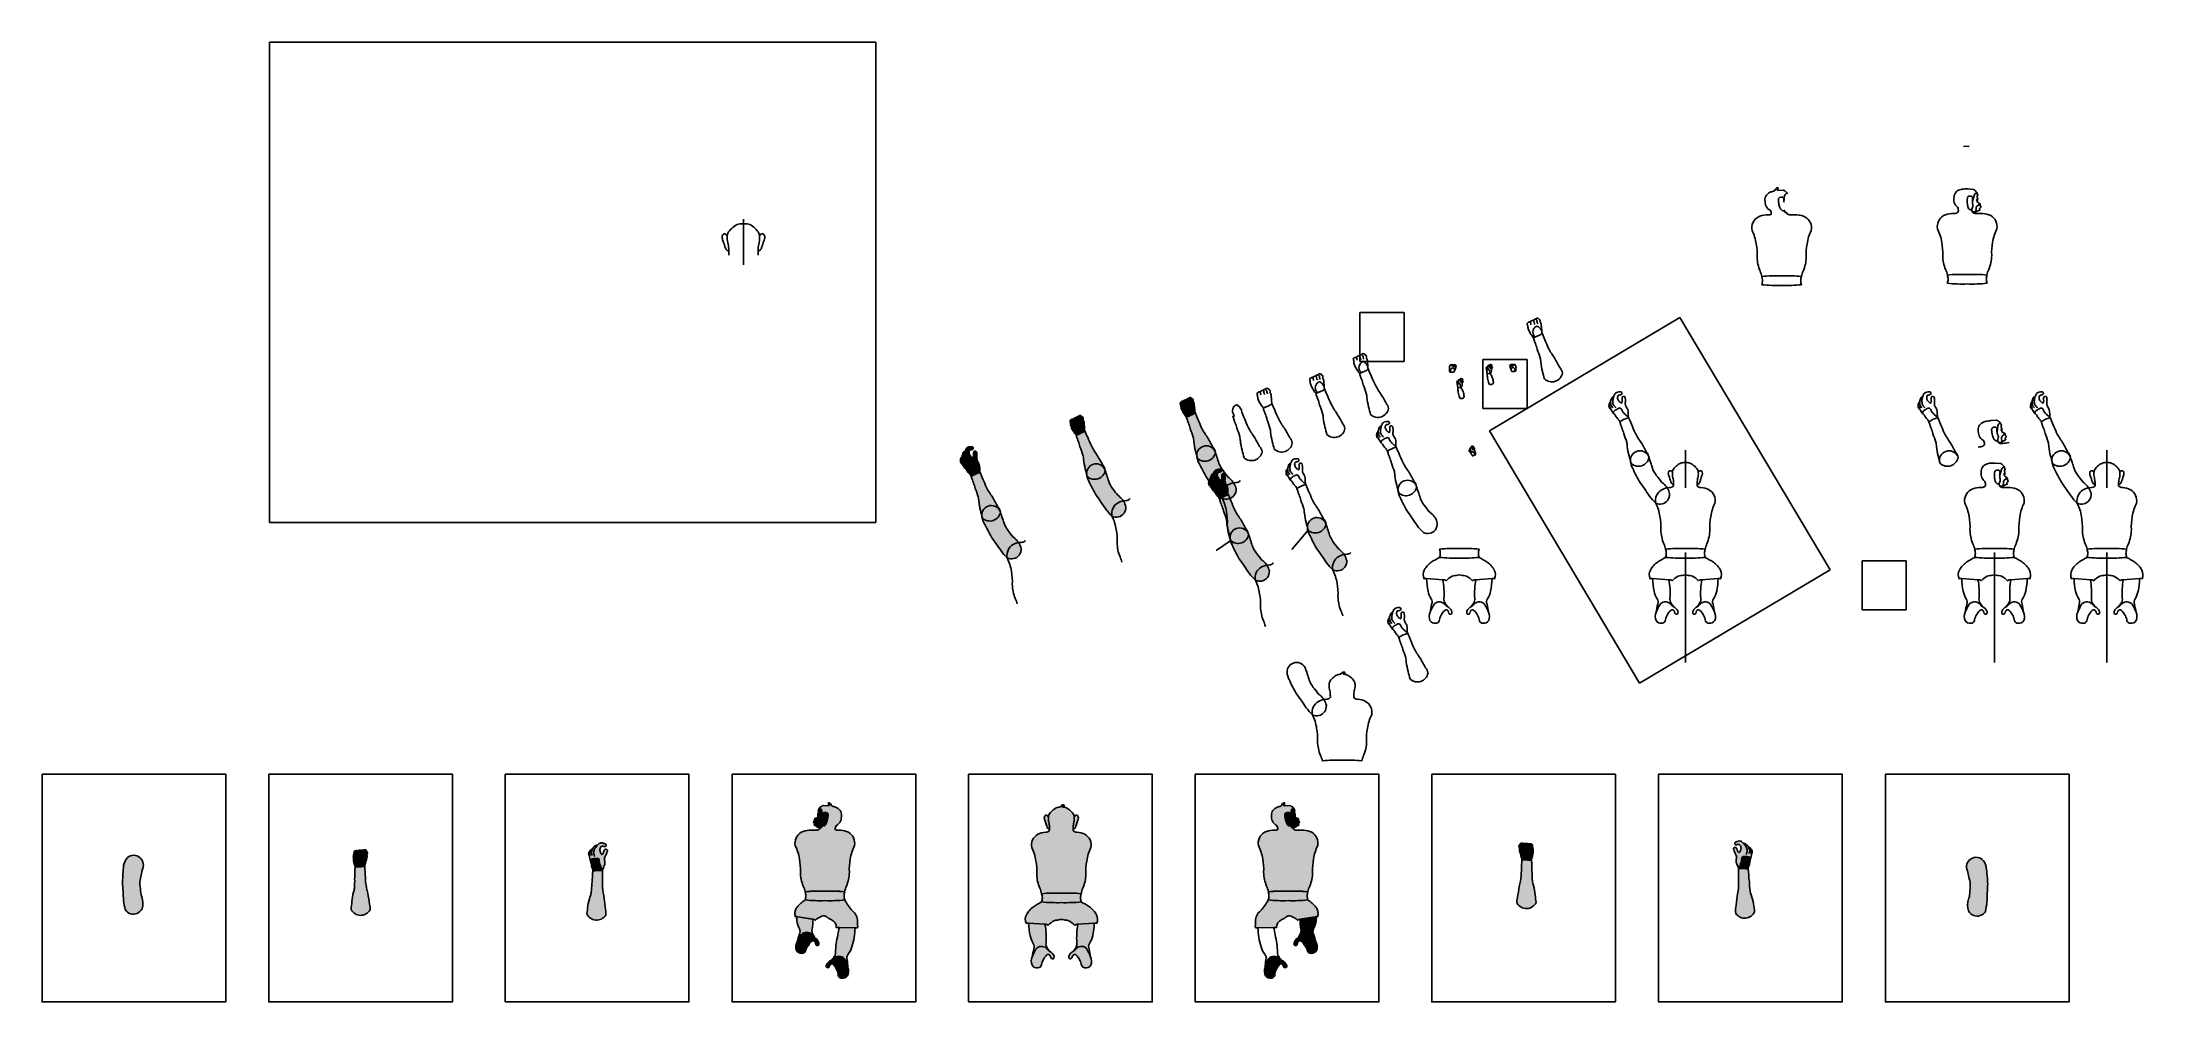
# Model space of a CAD drawing. Header units: millimetres. Extents: x -457882 to 172779, y -113677 to 174411.
import ezdxf

# ---------------------------------------------------------------- set-up
doc = ezdxf.new("R2010")
doc.units = ezdxf.units.MM
picture_1 = doc.add_image_def('image1.png', size_in_pixel=(900, 1192))
picture_2 = doc.add_image_def('image2.png', size_in_pixel=(900, 1000))
picture_3 = doc.add_image_def('image3.png', size_in_pixel=(659, 522))
pattern_1 = [(0, (0, 0), (0, 6.985), [5.08, -1.905]), (90, (0, 0), (-6.985, 4e-16), [5.08, -1.905])]
pattern_2 = [(0, (-87389.128, -86394.4445), (0, 6.985), [5.08, -1.905]), (90, (-87389.128, -86394.4445), (-6.985, 4e-16), [5.08, -1.905])]
pattern_3 = [(0, (-148145.107, -184628.717), (0, 6.985), [5.08, -1.905]), (90, (-148145.107, -184628.717), (-6.985, 4e-16), [5.08, -1.905])]
pattern_4 = [(0, (33714.184, -59161.183), (0, 6.985), [5.08, -1.905]), (90, (33714.184, -59161.183), (-6.985, 4e-16), [5.08, -1.905])]
pattern_5 = [(0, (-39812.8334, -59161.183), (0, 6.985), [5.08, -1.905]), (90, (-39812.8334, -59161.183), (-6.985, 4e-16), [5.08, -1.905])]
pattern_6 = [(0, (-245382.854, -184628.717), (0, 6.985), [5.08, -1.905]), (90, (-245382.854, -184628.717), (-6.985, 4e-16), [5.08, -1.905])]
pattern_7 = [(0, (-74510.256, 6733.873), (0, 6.985), [5.08, -1.905]), (90, (-74510.256, 6733.873), (-6.985, 4e-16), [5.08, -1.905])]
pattern_8 = [(0, (-33082.717, -5422.166), (0, 6.985), [5.08, -1.905]), (90, (-33082.717, -5422.166), (-6.985, 4e-16), [5.08, -1.905])]
pattern_9 = [(336.800377, (-211234.2166, -149794.374), (2.751642, 6.42017844), [5.08, -1.905]), (66.800377, (-211234.2166, -149794.374), (-6.42017844, 2.751642), [5.08, -1.905])]
pattern_10 = [(339.5691774, (-278315.2895, -171012.491), (2.43829734, 6.54560395), [5.08, -1.905]), (69.5691774, (-278315.2895, -171012.491), (-6.54560395, 2.43829734), [5.08, -1.905])]
pattern_11 = [(21.2082177, (202370.6214, -54721.415), (-2.52688162, 6.5119194), [5.08, -1.905]), (111.2082177, (202370.6214, -54721.415), (-6.5119194, -2.52688162), [5.08, -1.905])]
pattern_12 = [(23.6802174, (189865.4834, -55046.952), (-2.80539673, 6.39687222), [5.08, -1.905]), (113.6802174, (189865.4834, -55046.952), (-6.39687222, -2.80539673), [5.08, -1.905])]

msp = doc.modelspace()

# ---------------------------------------------------------------- hatches: boundary and pattern name
h = msp.add_hatch()
h.set_pattern_fill('ANGLE', color=5)
h.set_pattern_definition(pattern_1)
h.paths.add_polyline_path([(-111987, 65672, 0.0241075), (-112126, 66179, -0.1586549), (-112351, 66646, 0.0966106), (-112299, 66981, 0.3955607), (-112650, 67327, 0.2090925), (-113058, 67711, 0.2093926), (-113453, 67668, 0.0503816), (-113761, 67445, 0.1075723), (-114085, 67333, 0.1318174), (-114384, 67118, 0.0834333), (-114908, 66949, 0.0980647), (-115280, 66686, 0.0729574), (-115874, 66514, 0.2162471), (-116222, 66092, 0.1385878), (-116100, 65616, 0.0626311), (-115895, 64405, 0.0379536), (-115307, 63189, 0.0517764), (-114393, 61926, 0.0454698), (-113914, 62011, -0.2005109), (-114107, 62395, -0.15077), (-114486, 63179, -0.1852209), (-114448, 64022, -0.1149164), (-114082, 64807, -0.1913417), (-113207, 65331, -0.2666114), (-112868, 65082, -0.1126321), (-112273, 64542, 0.0153419), (-111854, 63878, 0.0449798), (-111885, 64421, -0.0144999), (-111966, 65075, -0.0540979)])
h = msp.add_hatch()
h.set_pattern_fill('ANGLE', color=5)
h.set_pattern_definition(pattern_1)
h.paths.add_polyline_path([(-111854, 63878, -0.0153419), (-112273, 64542, 0.1126321), (-112868, 65082, 0.2666114), (-113207, 65331, 0.1913417), (-114082, 64807, 0.1149164), (-114448, 64022, 0.1852209), (-114486, 63179, 0.15077), (-114107, 62395, 0.2005109), (-113914, 62011, 0.0443421), (-113470, 62176, -0.0059197), (-112514, 62621, 0.1157184), (-111756, 63167, -0.0790342)])
h = msp.add_hatch()
h.set_pattern_fill('ANGLE', color=5)
h.set_pattern_definition(pattern_1)
h.paths.add_polyline_path([(-108032, 55775, -0.0388567), (-109801, 58644, -0.0092464), (-110912, 61207, -0.0157656), (-111741, 63184, -0.0026602), (-111756, 63167, -0.1157184), (-112514, 62621, 0.0058226), (-113454, 62184, -0.0916217), (-114393, 61926, 0.0194415), (-114065, 60902, 0.0256605), (-113769, 60096, -0.0522324), (-113236, 58388, -0.0278197), (-112340, 55816, -0.0622451), (-112159, 54540, 0.0357734), (-111641, 51757, -0.0018351), (-111041, 49467, 0.5959319), (-105645, 51291, 0.1362033), (-106396, 52873, 0.0040404)])
at = {"true_color": 0xc7c8ca}
h = msp.add_hatch(dxfattribs=at)
h.set_pattern_fill('ANGLE', color=9)
h.set_pattern_definition(pattern_8)
h.paths.add_polyline_path([(-145069, 60250, 0.0241075), (-145209, 60757, -0.1586549), (-145434, 61223, 0.0966106), (-145382, 61559, 0.3955607), (-145732, 61904, 0.2090925), (-146141, 62289, 0.2093926), (-146535, 62245, 0.0503816), (-146844, 62023, 0.1075723), (-147167, 61910, 0.1318174), (-147467, 61696, 0.0834333), (-147991, 61527, 0.0980647), (-148362, 61263, 0.0729574), (-148957, 61092, 0.2162471), (-149305, 60670, 0.1385878), (-149183, 60194, 0.0626311), (-148977, 58983, 0.0379536), (-148390, 57766, 0.0517764), (-147475, 56504, 0.0454698), (-146997, 56589, -0.2005109), (-147190, 56973, -0.15077), (-147568, 57757, -0.1852209), (-147530, 58600, -0.1149164), (-147165, 59385, -0.1913417), (-146290, 59908, -0.2666114), (-145951, 59659, -0.1126321), (-145356, 59120, 0.0153419), (-144936, 58455, 0.0449798), (-144968, 58999, -0.0144999), (-145049, 59652, -0.0540979)])
at = {"true_color": 0x636466}
h = msp.add_hatch(dxfattribs=at)
h.set_pattern_fill('ANGLE', color=251)
h.set_pattern_definition(pattern_8)
h.paths.add_polyline_path([(-144936, 58455, -0.0153419), (-145356, 59120, 0.1126321), (-145951, 59659, 0.2666114), (-146290, 59908, 0.1913417), (-147165, 59385, 0.1149164), (-147530, 58600, 0.1852209), (-147568, 57757, 0.15077), (-147190, 56973, 0.2005109), (-146997, 56589, 0.0443421), (-146553, 56754, -0.0059197), (-145597, 57199, 0.1157184), (-144838, 57745, -0.0790342)])
at = {"true_color": 0x292a38}
h = msp.add_hatch(dxfattribs=at)
h.set_pattern_fill('ANGLE', color=250)
h.set_pattern_definition(pattern_8)
h.paths.add_polyline_path([(-141115, 50353, -0.0388567), (-142884, 53221, -0.0092464), (-143994, 55785, -0.0157656), (-144824, 57762, -0.0026602), (-144838, 57745, -0.1157184), (-145597, 57199, 0.0058226), (-146537, 56762, -0.0916217), (-147475, 56504, 0.0194415), (-147147, 55480, 0.0256605), (-146852, 54674, -0.0522324), (-146319, 52966, -0.0278197), (-145423, 50394, -0.0622451), (-145242, 49118, 0.0357734), (-144724, 46335, -0.0018351), (-144124, 44045, 0.5959319), (-138727, 45869, 0.1362033), (-139479, 47451, 0.0040404)])
at = {"true_color": 0xc7c8ca}
h = msp.add_hatch(dxfattribs=at)
h.set_pattern_fill('ANGLE', color=9)
h.set_pattern_definition(pattern_7)
h.paths.add_polyline_path([(-178527, 47937, 0.0162846), (-178023, 46884, -0.0028296), (-177348, 46256, 0.1696226), (-176393, 45559, -0.0583689), (-176409, 46180, 0.008424), (-176432, 46855, 0.1037309), (-176562, 47608, 0.0214364), (-176804, 48120, -0.0639694), (-177118, 48671, -0.0703221), (-177279, 49223, -0.0436897), (-177291, 49656, 0.0076147), (-177241, 50187, 0.0946747), (-177252, 50648, -0.0023091), (-177302, 50850, -0.0905524), (-177316, 51020, 0.0041783), (-177299, 51286, 0.1961738), (-177383, 51462, 0.023169), (-177589, 51583, 0.1566434), (-177937, 51604, 0.1322777), (-178135, 51487, 0.0833059), (-178201, 51339, 0.0430556), (-178261, 50650, 0.0424328), (-178246, 50544, -0.062052), (-178220, 50318, -0.041717), (-178284, 49963, 0.0076932), (-178337, 49728, -0.5364336), (-178522, 49642, -0.0568674), (-178652, 49730, 0.0073205), (-178870, 49871, -0.0277966), (-179146, 50155, 0.0346833), (-179347, 50423, -0.1162974), (-179545, 50795, -0.0803727), (-179610, 51385, -0.15762), (-179429, 51868, -0.2146776), (-179044, 52034, 0.0691183), (-178586, 52137, 0.052426), (-178449, 52207, 0.2904389), (-178312, 52570, 0.1086894), (-178483, 52900, 0.1885632), (-178654, 52977, 0.0069086), (-179198, 52954, 0.07217), (-180067, 52740, 0.173042), (-180603, 51979, -0.2008729), (-180861, 51601, 0.2871932), (-181537, 50569, 0.262047), (-181695, 49987, 0.3206659), (-181935, 49628, 0.4059363), (-182129, 49275, 0.1240446), (-182169, 48346, 0.1708348), (-181665, 47769, 0.0458484), (-181263, 47107, 0.0285844), (-180846, 46530, -0.2523306), (-180558, 47292, -0.03848), (-180042, 47615, -0.0388374), (-179425, 47956, -0.3233707)])
h = msp.add_hatch()
h.set_pattern_fill('ANGLE', color=5)
h.set_pattern_definition([(0, (-33206.115, 21538.056), (0, 6.985), [5.08, -1.905]), (90, (-33206.115, 21538.056), (-6.985, 4e-16), [5.08, -1.905])])
h.paths.add_polyline_path([(-105832, 51727, 0.8737881), (-111177, 49754, -0.0068088), (-110886, 48658, 0.01901), (-108570, 44140, 0.0011597), (-105480, 39653, 0.0414972), (-103623, 37552, 0.3646656), (-100009, 38391, 0.1699294), (-99445, 40346, 0.1721894), (-101340, 43391, 0.1277456), (-101861, 43800, -0.0010641), (-103371, 45779, -0.0812566), (-104580, 47959, 0.0089644)])
at = {"true_color": 0x636466}
h = msp.add_hatch(dxfattribs=at)
h.set_pattern_fill('ANGLE', color=251)
h.set_pattern_definition(pattern_7)
h.paths.add_polyline_path([(-178527, 47937, 0.3233707), (-179425, 47956, 0.0388374), (-180042, 47615, 0.03848), (-180558, 47292, 0.2523306), (-180846, 46530, -0.0892556), (-180188, 45768, 0.0686791), (-179470, 44794, -0.0819391), (-178910, 43994, -0.103119), (-176281, 45251, -0.0888054), (-176392, 45558, -0.1697019), (-177348, 46256, 0.0028296), (-178023, 46884, -0.0162846)])
at = {"true_color": 0x292a38}
h = msp.add_hatch(dxfattribs=at)
h.set_pattern_fill('ANGLE', color=250)
h.set_pattern_definition(pattern_7)
h.paths.add_polyline_path([(-174337, 40701, -0.0092464), (-175447, 43265, -0.015845), (-176281, 45251, 0.1038905), (-178928, 43981, 0.0193803), (-178601, 42959, 0.0256605), (-178305, 42153, -0.0522324), (-177772, 40445, -0.0278197), (-176876, 37874, -0.0622451), (-176695, 36598, 0.0357734), (-176177, 33815, -0.0018351), (-175577, 31524, 0.5959319), (-170181, 33349, 0.1362033), (-170932, 34930, 0.0040404), (-172568, 37832, -0.0388567)])
h = msp.add_hatch(dxfattribs=at)
h.set_pattern_fill('ANGLE', color=250)
h.set_pattern_definition([(0, (-66288.832, 16115.89), (0, 6.985), [5.08, -1.905]), (90, (-66288.832, 16115.89), (-6.985, 4e-16), [5.08, -1.905])])
h.paths.add_polyline_path([(-138915, 46305, 0.8737881), (-144259, 44332, -0.0068088), (-143969, 43236, 0.01901), (-141653, 38717, 0.0011597), (-138563, 34231, 0.0414972), (-136706, 32130, 0.3646656), (-133091, 32969, 0.1699294), (-132528, 34924, 0.1721894), (-134422, 37969, 0.1277456), (-134944, 38378, -0.0010641), (-136454, 40357, -0.0812566), (-137662, 42536, 0.0089644)])
h = msp.add_hatch()
h.set_pattern_fill('ANGLE', color=5)
h.set_pattern_definition(pattern_1)
h.paths.add_polyline_path([(-102608, 41937, -0.0703221), (-102768, 42489, -0.0436897), (-102781, 42922, 0.0076147), (-102731, 43454, 0.0946747), (-102742, 43914, -0.0023091), (-102792, 44116, -0.0905524), (-102806, 44286, 0.0041783), (-102789, 44553, 0.1961738), (-102872, 44728, 0.023169), (-103079, 44849, 0.1566434), (-103427, 44870, 0.1322777), (-103624, 44753, 0.0833059), (-103691, 44605, 0.0430556), (-103751, 43916, 0.0424328), (-103736, 43810, -0.062052), (-103710, 43584, -0.041717), (-103774, 43229, 0.0076932), (-103827, 42995, -0.5364336), (-104012, 42908, -0.0568674), (-104142, 42996, 0.0073205), (-104360, 43138, -0.0277966), (-104635, 43421, 0.0346833), (-104837, 43689, -0.1162974), (-105035, 44062, -0.0803727), (-105099, 44652, -0.15762), (-104919, 45134, -0.2146776), (-104533, 45300, 0.0691183), (-104075, 45403, 0.052426), (-103939, 45473, 0.2904389), (-103801, 45837, 0.1086894), (-103973, 46166, 0.1885632), (-104143, 46243, 0.0069086), (-104688, 46221, 0.07217), (-105557, 46006, 0.173042), (-106093, 45245, -0.2008729), (-106351, 44868, 0.2871932), (-107027, 43835, 0.262047), (-107185, 43253, 0.3206659), (-107425, 42894, 0.4059363), (-107618, 42541, 0.1240446), (-107659, 41612, 0.1708348), (-107155, 41035, 0.0458484), (-106753, 40373, 0.0285844), (-106336, 39796, -0.2523306), (-106048, 40558, -0.03848), (-105532, 40881, -0.0388374), (-104915, 41222, -0.3233707), (-104016, 41203, 0.0162846), (-103513, 40150, -0.0028296), (-102838, 39522, 0.1696226), (-101882, 38825, -0.0583689), (-101898, 39446, 0.008424), (-101922, 40121, 0.1037309), (-102052, 40874, 0.0214364), (-102293, 41386, -0.0639694)])
h = msp.add_hatch()
h.set_pattern_fill('ANGLE', color=5)
h.set_pattern_definition(pattern_1)
h.paths.add_polyline_path([(-103513, 40150, -0.0162846), (-104016, 41203, 0.3233707), (-104915, 41222, 0.0388374), (-105532, 40881, 0.03848), (-106048, 40558, 0.2523306), (-106336, 39796, -0.0892556), (-105678, 39034, 0.0686791), (-104959, 38061, -0.0819391), (-104400, 37260, -0.103119), (-101771, 38518, -0.0888054), (-101882, 38825, -0.1697019), (-102838, 39522, 0.0028296)])
h = msp.add_hatch()
h.set_pattern_fill('ANGLE', color=5)
h.set_pattern_definition(pattern_1)
h.paths.add_polyline_path([(-99827, 33967, -0.0092464), (-100937, 36531, -0.015845), (-101771, 38518, 0.1038905), (-104417, 37247, 0.0193803), (-104090, 36226, 0.0256605), (-103795, 35420, -0.0522324), (-103261, 33712, -0.0278197), (-102366, 31140, -0.0622451), (-102185, 29864, 0.0357734), (-101667, 27081, -0.0018351), (-101067, 24790, 0.5959319), (-95670, 26615, 0.1362033), (-96422, 28196, 0.0040404), (-98058, 31098, -0.0388567)])
h = msp.add_hatch(dxfattribs=at)
h.set_pattern_fill('ANGLE', color=250)
h.set_pattern_definition([(0, (-97741.953, 3595.482), (0, 6.985), [5.08, -1.905]), (90, (-97741.953, 3595.482), (-6.985, 4e-16), [5.08, -1.905])])
h.paths.add_polyline_path([(-170368, 33784, 0.8737881), (-175713, 31811, -0.0068088), (-175422, 30715, 0.01901), (-173106, 26197, 0.0011597), (-170016, 21710, 0.0414972), (-168159, 19609, 0.3646656), (-164544, 20448, 0.1699294), (-163981, 22403, 0.1721894), (-165876, 25449, 0.1277456), (-166397, 25858, -0.0010641), (-167907, 27836, -0.0812566), (-169115, 30016, 0.0089644)])
h = msp.add_hatch()
h.set_pattern_fill('ANGLE', color=5)
h.set_pattern_definition(pattern_1)
h.paths.add_polyline_path([(-72626, 30189, 0.8737881), (-77971, 28216, -0.0068088), (-77680, 27120, 0.01901), (-75364, 22602, 0.0011597), (-72274, 18115, 0.0414972), (-70417, 16014, 0.3646656), (-66802, 16853, 0.1699294), (-66239, 18808, 0.1721894), (-68134, 21853, 0.1277456), (-68655, 22262, -0.0010641), (-70165, 24241, -0.0812566), (-71374, 26420, 0.0089644)])
h = msp.add_hatch()
h.set_pattern_fill('ANGLE', color=5)
h.set_pattern_definition([(0, (-23231.6964, -3138.391), (0, 6.985), [5.08, -1.905]), (90, (-23231.6964, -3138.391), (-6.985, 4e-16), [5.08, -1.905])])
h.paths.add_polyline_path([(-95857, 27050, 0.8737881), (-101202, 25078, -0.0068088), (-100912, 23982, 0.01901), (-98596, 19463, 0.0011597), (-95506, 14976, 0.0414972), (-93648, 12875, 0.3646656), (-90034, 13715, 0.1699294), (-89470, 15670, 0.1721894), (-91365, 18715, 0.1277456), (-91887, 19124, -0.0010641), (-93397, 21102, -0.0812566), (-94605, 23282, 0.0089644)])
h = msp.add_hatch(dxfattribs=at)
h.set_pattern_fill('ANGLE', color=250)
h.set_pattern_definition(pattern_1)
h.paths.add_polyline_path([(-213997, -66761, 0.3223682), (-215809, -62749, 0.1051615), (-218209, -62110, 0.0603567), (-219013, -62110, -0.0539296), (-219505, -62047, -0.0730646), (-219762, -61957, -0.2207532), (-219410, -60696, 0.1570223), (-218177, -59405, 0.1007924), (-217893, -57721, 0.1843328), (-218323, -56171, 0.1336993), (-219641, -55224, 0.0372833), (-220687, -54940, -0.1405802), (-220994, -54501, 0.2982357), (-221827, -53882, -0.0907338), (-221521, -54080, -0.2649519), (-221382, -54471, -0.146605), (-221675, -54362, -0.2594004), (-221687, -54799, -0.000013), (-221689, -54799), (-223346, -54689, 0.115328), (-223948, -54974, 0.0082779), (-224398, -55344, 0.1153501), (-224585, -55616, -0.1664151), (-224879, -56091, 0.39095), (-224831, -56314, -0.0988119), (-224770, -56768, 0.0307857), (-224962, -57249), (-224729, -57735), (-224990, -57969, -0.1538158), (-225022, -58193, -0.1255847), (-225576, -58505), (-225750, -58879), (-225115, -59477, -0.1127631), (-224929, -59970), (-225008, -61208, 0.0447823), (-224765, -61285, 0.0246868), (-224331, -61356, 0.0200844), (-223974, -61383), (-223658, -60686, -0.0875526), (-223886, -60116, -0.1539301), (-223918, -59523, -0.0511605), (-223850, -59225, 0.0326958), (-223614, -58691, 0.0452629), (-223560, -58395, -0.0174096), (-223502, -57476, -0.1718324), (-223443, -57087, -0.043151), (-223297, -56906, -0.1331819), (-222973, -56766, -0.1158627), (-222257, -56901, -0.1366958), (-221963, -57202, -0.1608118), (-221905, -57489, -0.0243167), (-222021, -58534, -0.0013626), (-222086, -58938, -0.0174461), (-222274, -59623, -0.0692874), (-222726, -60521, -0.0424083), (-222925, -60720, -0.2615406), (-223393, -60864, -0.3973692), (-223613, -60754, -0.0114632), (-223658, -60686), (-223974, -61383, -0.0190311), (-224312, -61358, -0.2910341), (-225041, -62047, -0.0658971), (-225643, -62110, 0.0016847), (-227573, -62110, 0.1051615), (-229973, -62749, 0.3223682), (-231785, -66761, -0.0787665), (-230521, -70779, -0.061863), (-230249, -74762, 0.0938334), (-229363, -78968, -0.0522731), (-228800, -80592, -0.0321333), (-222860, -80399, -0.0317998), (-216981, -80586, -0.0520882), (-216420, -78968, 0.0938334), (-215534, -74762, -0.061863), (-215261, -70779, -0.0787665)])
at = {"true_color": 0xc7c8ca}
h = msp.add_hatch(dxfattribs=at)
h.set_pattern_fill('ANGLE', color=9)
h.set_pattern_definition(pattern_6)
h.paths.add_polyline_path([(-225750, -58879), (-225576, -58505, 0.1255847), (-225022, -58193, 0.1538158), (-224990, -57969), (-224729, -57735), (-224962, -57249, -0.0307857), (-224770, -56768, 0.0988119), (-224831, -56314, -0.4266905), (-224867, -56074, 0.0386965), (-224783, -55999, 0.1204598), (-224591, -55638, -0.2278129), (-224037, -55859, -0.1557532), (-223781, -56411), (-223554, -58211, -0.0729836), (-223614, -58691, -0.0326958), (-223850, -59225, 0.0511605), (-223918, -59523, 0.1539301), (-223886, -60116, 0.0875526), (-223658, -60686), (-223974, -61383, -0.0200844), (-224331, -61356, -0.0246868), (-224765, -61285, -0.0447823), (-225008, -61208), (-224929, -59970, 0.1127631), (-225115, -59477)])
at = {"true_color": 0x292a38}
h = msp.add_hatch(dxfattribs=at)
h.set_pattern_fill('ANGLE', color=250)
h.set_pattern_definition(pattern_1)
h.paths.add_polyline_path([(-143013, -67359, 0.3223682), (-144825, -63347, 0.1051615), (-147225, -62709, -0.0693205), (-147853, -62608, -0.2031393), (-148390, -62115, -0.0160803), (-148340, -60852, -0.053147), (-148054, -59375, 0.0545764), (-148054, -57841, 0.1239777), (-148817, -56603, 0.057497), (-150081, -55575, 0.1159452), (-151346, -55218, 0.0099336), (-151543, -55206, -0.1322594), (-151402, -55021, -0.2875351), (-151054, -55005, 0.4103371), (-151411, -54865, -0.0591513), (-151726, -54977, -0.256772), (-151406, -54658, -0.0907338), (-151044, -54616, 0.3886537), (-152056, -54904, -0.0532154), (-152363, -55211, 0.0052778), (-152467, -55218, 0.1159452), (-153732, -55575, 0.057497), (-154996, -56603, 0.1239777), (-155760, -57841, 0.0545764), (-155760, -59375, -0.053147), (-155474, -60852, -0.0160803), (-155423, -62115, -0.2031393), (-155960, -62608, -0.0693205), (-156589, -62709, 0.1051615), (-158989, -63347, 0.3223682), (-160801, -67359, -0.0787665), (-159537, -71377, -0.061863), (-159264, -75361, 0.0938334), (-158378, -79566, -0.0522731), (-157815, -81190, -0.0321333), (-151875, -80997, -0.0317998), (-145997, -81185, -0.0520882), (-145435, -79566, 0.0938334), (-144549, -75361, -0.061863), (-144277, -71377, -0.0787665)])
h = msp.add_hatch(dxfattribs=at)
h.set_pattern_fill('ANGLE', color=250)
h.set_pattern_definition(pattern_1)
h.paths.add_polyline_path([(-74936, -66761, 0.3223682), (-76748, -62749, 0.1051615), (-79148, -62110, 0.0016847), (-81078, -62110, -0.0658971), (-81681, -62047, -0.2910341), (-82409, -61358, -0.0190311), (-82747, -61383), (-83064, -60686, -0.0114632), (-83108, -60754, -0.3973692), (-83328, -60864, -0.2615406), (-83797, -60720, -0.0424083), (-83996, -60521, -0.0692874), (-84447, -59623, -0.0174461), (-84635, -58938, -0.0013626), (-84701, -58534, -0.0243167), (-84816, -57489, -0.1608118), (-84758, -57202, -0.1366958), (-84465, -56901, -0.1158627), (-83749, -56766, -0.1331819), (-83424, -56906, -0.043151), (-83279, -57087, -0.1558398), (-83213, -57440), (-82941, -56411, -0.1557532), (-82685, -55859, -0.2289619), (-82128, -55638, 0.1236346), (-82324, -55344, 0.0082779), (-82773, -54974, 0.115328), (-83376, -54689), (-85033, -54799, -0.000013), (-85034, -54799, -0.1793127), (-85091, -54492, -0.1842747), (-85193, -54301, -0.1042901), (-85339, -54471, -0.2649519), (-85201, -54080, -0.0907338), (-84894, -53882, 0.2982357), (-85727, -54501, -0.1405802), (-86034, -54940, 0.0372833), (-87080, -55224, 0.1336993), (-88399, -56171, 0.1843328), (-88829, -57721, 0.1007924), (-88544, -59405, 0.1570223), (-87311, -60696, -0.2229599), (-86962, -61970, -0.0287854), (-87216, -62047, 0.0379263), (-87080, -62010, -0.0693205), (-87708, -62110, 0.0603567), (-88512, -62110, 0.1051615), (-90912, -62749, 0.3223682), (-92724, -66761, -0.0787665), (-91460, -70779, -0.061863), (-91188, -74762, 0.0938334), (-90302, -78968, -0.0520882), (-89740, -80586, -0.0317998), (-83862, -80399, -0.0321333), (-77922, -80592, -0.0522731), (-77359, -78968, 0.0938334), (-76473, -74762, -0.061863), (-76200, -70779, -0.0787665)])
at = {"true_color": 0xc7c8ca}
h = msp.add_hatch(dxfattribs=at)
h.set_pattern_fill('ANGLE', color=9)
h.set_pattern_definition(pattern_3)
h.paths.add_polyline_path([(-80972, -58879), (-81146, -58505, -0.1255847), (-81699, -58193, -0.1538158), (-81731, -57969), (-81992, -57735), (-81760, -57249, 0.0307857), (-81952, -56768, -0.0988119), (-81891, -56314, 0.4266905), (-81854, -56074, -0.0386965), (-81938, -55999, -0.1204598), (-82131, -55638, 0.2278129), (-82685, -55859, 0.1557532), (-82941, -56411), (-83168, -58211, 0.0729836), (-83107, -58691, 0.0326958), (-82871, -59225, -0.0511605), (-82803, -59523, -0.1539301), (-82836, -60116, -0.0875526), (-83064, -60686), (-82747, -61383, 0.0200844), (-82391, -61356, 0.0246868), (-81957, -61285, 0.0447823), (-81714, -61208), (-81792, -59970, -0.1127631), (-81606, -59477)])
h = msp.add_hatch()
h.set_pattern_fill('ANGLE', color=6)
h.set_pattern_definition([(0, (-38248.905, 0), (0, 6.985), [5.08, -1.905]), (90, (-38248.905, 0), (-6.985, 4e-16), [5.08, -1.905])])
h.paths.add_polyline_path([(-226091, -60403, -0.1833688), (-226197, -60498, 0.1576277), (-225589, -60762, 0.1306015), (-225008, -61208), (-224929, -59970, 0.1127631), (-225115, -59477), (-225750, -58879), (-225976, -59036, -0.1080087), (-226208, -59409, -0.0144354), (-226358, -59570, 0.0815852), (-226046, -59991, -0.4359866), (-226012, -60303, -0.0523019)])
h = msp.add_hatch()
h.set_pattern_fill('ANGLE', color=1)
h.set_pattern_definition(pattern_6)
h.paths.add_polyline_path([(-225750, -58879), (-225576, -58505, -0.1067141), (-225929, -58664, 0.1041713), (-226014, -58706, 0.1981513), (-226031, -58739, 0.1141793), (-226021, -58797, -0.1850298), (-225982, -59039)])
h = msp.add_hatch()
h.set_pattern_fill('ANGLE', color=3)
h.set_pattern_definition(pattern_6)
h.paths.add_polyline_path([(-224963, -57246, 0.0971391), (-225041, -57618, 0.0586994), (-224990, -57969), (-224729, -57735)])
at = {"true_color": 0x636466}
h = msp.add_hatch(dxfattribs=at)
h.set_pattern_fill('ANGLE', color=251)
h.set_pattern_definition(pattern_6)
h.paths.add_polyline_path([(-223850, -59225, 0.0326958), (-223614, -58691, 0.0729836), (-223554, -58211, -0.0139283), (-223502, -57476, -0.1718324), (-223443, -57087, -0.043151), (-223297, -56906, -0.1331819), (-222973, -56766, -0.1158627), (-222257, -56901, -0.1501868), (-221944, -57239, -0.1075835), (-221902, -57433, -0.025402), (-222019, -58525, -0.001393), (-222086, -58938, -0.0174461), (-222274, -59623, -0.0692874), (-222726, -60521, -0.0424083), (-222925, -60720, -0.2615406), (-223393, -60864, -0.3973692), (-223613, -60754, -0.0991153), (-223886, -60116, -0.1539301), (-223918, -59523, -0.0511605)])
h = msp.add_hatch(dxfattribs=at)
h.set_pattern_fill('ANGLE', color=251)
h.set_pattern_definition([(0, (-144921.789, -24039.421), (0, 6.985), [5.08, -1.905]), (90, (-144921.789, -24039.421), (-6.985, 4e-16), [5.08, -1.905])])
h.paths.add_polyline_path([(-155789, -58188, 0.2663283), (-156039, -57775, 0.0882136), (-156374, -57646, 0.1764774), (-156730, -57711, 0.1744313), (-156991, -58076, 0.137621), (-156971, -58847, 0.0352671), (-156797, -59387, -0.0174435), (-156564, -60056, 0.0214337), (-156424, -60556, 0.0218015), (-156154, -61274, -0.0176888), (-155890, -61599, 0.5309416), (-155436, -61545, 0.0088322), (-155474, -60852, 0.053147), (-155760, -59375, -0.0421889)])
h.paths.add_polyline_path([(-146843, -58847, 0.137621), (-146822, -58076, 0.1744313), (-147084, -57711, 0.1764774), (-147439, -57646, 0.0882136), (-147774, -57775, 0.2663283), (-148024, -58188, -0.0421889), (-148054, -59375, 0.053147), (-148340, -60852, 0.0088322), (-148377, -61545, 0.5309416), (-147924, -61599, -0.0176888), (-147660, -61274, 0.0218015), (-147390, -60556, 0.0214337), (-147250, -60056, -0.0174435), (-147017, -59387, 0.0352671)])
h = msp.add_hatch(dxfattribs=at)
h.set_pattern_fill('ANGLE', color=251)
h.set_pattern_definition(pattern_3)
h.paths.add_polyline_path([(-82871, -59225, -0.0326958), (-83107, -58691, -0.0729836), (-83168, -58211, 0.0139283), (-83219, -57476, 0.1718324), (-83279, -57087, 0.043151), (-83424, -56906, 0.1331819), (-83749, -56766, 0.1158627), (-84465, -56901, 0.1501868), (-84777, -57239, 0.1075835), (-84820, -57433, 0.025402), (-84702, -58525, 0.001393), (-84635, -58938, 0.0174461), (-84447, -59623, 0.0692874), (-83996, -60521, 0.0424083), (-83797, -60720, 0.2615406), (-83328, -60864, 0.3973692), (-83108, -60754, 0.0991153), (-82836, -60116, 0.1539301), (-82803, -59523, 0.0511605)])
h = msp.add_hatch()
h.set_pattern_fill('ANGLE', color=3)
h.set_pattern_definition(pattern_3)
h.paths.add_polyline_path([(-81992, -57735), (-81731, -57969, 0.0586994), (-81680, -57618, 0.0971391), (-81758, -57246)])
h = msp.add_hatch()
h.set_pattern_fill('ANGLE', color=6)
h.set_pattern_definition([(0, (35278.1124, 0), (0, 6.985), [5.08, -1.905]), (90, (35278.1124, 0), (-6.985, 4e-16), [5.08, -1.905])])
h.paths.add_polyline_path([(-80361, -59573, -0.0238232), (-80604, -59302, -0.063535), (-80731, -59074, -0.0265815), (-80740, -59039), (-80972, -58879), (-81606, -59477, 0.1127631), (-81792, -59970), (-81714, -61208, 0.0715671), (-81365, -61000, 0.0005467), (-80842, -60692, 0.0445297), (-80670, -60606, 0.0760917), (-80560, -60553, 0.2840696), (-80535, -60494, -0.168329), (-80631, -60403, -0.0941787), (-80756, -60213, -0.2999313), (-80676, -59991, 0.0523787), (-80459, -59732, 0.0740844), (-80351, -59626, 0.2636331)])
h = msp.add_hatch()
h.set_pattern_fill('ANGLE', color=1)
h.set_pattern_definition(pattern_3)
h.paths.add_polyline_path([(-80972, -58879), (-80740, -59039, -0.1850298), (-80700, -58797, 0.1048905), (-80690, -58744, 0.2239463), (-80708, -58706, 0.1041713), (-80793, -58664, -0.1067141), (-81146, -58505)])
at = {"true_color": 0xc7c8ca}
h = msp.add_hatch(dxfattribs=at)
h.set_pattern_fill('ANGLE', color=9, angle=-20.430823)
h.set_pattern_definition(pattern_10)
h.paths.add_polyline_path([(-361596, -70274, -0.2666114), (-361365, -70625, -0.1126321), (-360996, -71338, 0.0153419), (-360835, -72108, 0.0449798), (-360675, -71588, -0.0144999), (-360522, -70947, -0.0540979), (-360333, -70380, 0.0241075), (-360287, -69856, -0.1586549), (-360335, -69340, 0.0966106), (-360169, -69044, 0.3955607), (-360376, -68598, 0.2090925), (-360625, -68095, 0.2093926), (-361010, -67998, 0.0503816), (-361377, -68099, 0.1075723), (-361719, -68091, 0.1318174), (-362075, -68188, 0.0834333), (-362624, -68163, 0.0980647), (-363065, -68280, 0.0729574), (-363682, -68233, 0.2162471), (-364155, -68508, 0.1385878), (-364207, -68997, 0.0626311), (-364437, -70203, 0.0379536), (-364312, -71548, 0.0517764), (-363895, -73050, 0.0454698), (-363417, -73137, -0.2005109), (-363464, -72710, -0.15077), (-363545, -71844, -0.1852209), (-363215, -71067, -0.1149164), (-362599, -70459, -0.1913417)])
h = msp.add_hatch(dxfattribs=at)
h.set_pattern_fill('ANGLE', color=9, angle=-23.199623)
h.set_pattern_definition(pattern_9)
h.paths.add_polyline_path([(-290608, -70948, 0.0162846), (-290560, -72114, -0.0028296), (-290188, -72957, 0.1696226), (-289584, -73974, -0.0583689), (-289353, -73396, 0.008424), (-289109, -72767, 0.1037309), (-288932, -72023, 0.0214364), (-288953, -71458, -0.0639694), (-289024, -70828, -0.0703221), (-288955, -70257, -0.0436897), (-288796, -69854, 0.0076147), (-288540, -69385, 0.0946747), (-288369, -68958, -0.0023091), (-288335, -68753, -0.0905524), (-288281, -68590, 0.0041783), (-288161, -68352, 0.1961738), (-288168, -68158, 0.023169), (-288310, -67965, 0.1566434), (-288622, -67809, 0.1322777), (-288849, -67838, 0.0833059), (-288969, -67949, 0.0430556), (-289296, -68558, 0.0424328), (-289323, -68661, -0.062052), (-289389, -68879, -0.041717), (-289588, -69181, 0.0076932), (-289729, -69375, -0.5364336), (-289933, -69382, -0.0568674), (-290017, -69250, 0.0073205), (-290162, -69034, -0.0277966), (-290303, -68665, 0.0346833), (-290383, -68339, -0.1162974), (-290418, -67919, -0.0803727), (-290245, -67351, -0.15762), (-289889, -66979, -0.2146776), (-289469, -66978, 0.0691183), (-289008, -67064, 0.052426), (-288855, -67053, 0.2904389), (-288585, -66773, 0.1086894), (-288613, -66403, 0.1885632), (-288740, -66265, 0.0069086), (-289249, -66071, 0.07217), (-290132, -65926, 0.173042), (-290924, -66414, -0.2008729), (-291311, -66659, 0.2871932), (-292339, -67342, 0.262047), (-292713, -67815, 0.3206659), (-293075, -68050, 0.4059363), (-293392, -68299, 0.1240446), (-293795, -69136, 0.1708348), (-293559, -69866, 0.0458484), (-293451, -70632, 0.0285844), (-293295, -71327, -0.2523306), (-292730, -70740, -0.03848), (-292128, -70647, -0.0388374), (-291427, -70576, -0.3233707)])
h = msp.add_hatch(dxfattribs=at)
h.set_pattern_fill('ANGLE', color=9, angle=21.208218)
h.set_pattern_definition([(21.2082177, (189160.412, -59847.497), (-2.52688162, 6.5119194), [5.08, -1.905]), (111.2082177, (189160.412, -59847.497), (-6.5119194, -2.52688162), [5.08, -1.905])])
h.paths.add_polyline_path([(-14370, -68382, -0.0241075), (-14423, -67859, 0.1586549), (-14382, -67343, -0.0966106), (-14552, -67049, -0.3955607), (-14351, -66600, -0.2090925), (-14109, -66094, -0.2093926), (-13725, -65992, -0.0503816), (-13357, -66088, -0.1075723), (-13015, -66075, -0.1318174), (-12658, -66167, -0.0834333), (-12109, -66135, -0.0980647), (-11667, -66246, -0.0729574), (-11051, -66191, -0.2162471), (-10574, -66458, -0.1385878), (-10515, -66947, -0.0626311), (-10268, -68149, -0.0379536), (-10376, -69496, -0.0517764), (-10772, -71004, -0.0454698), (-11249, -71098, 0.2005109), (-11207, -70670, 0.15077), (-11138, -69803, 0.1852209), (-11479, -69030, 0.1149164), (-12103, -68431, 0.1913417), (-13108, -68259, 0.2666114), (-13335, -68614, 0.1126321), (-13694, -69332, -0.0153419), (-13845, -70103, -0.0449798), (-14012, -69585, 0.0144999), (-14173, -68947, 0.0540979)])
at = {"true_color": 0x636466}
h = msp.add_hatch(dxfattribs=at)
h.set_pattern_fill('ANGLE', color=251, angle=21.208218)
h.set_pattern_definition(pattern_11)
h.paths.add_polyline_path([(-11723, -71105, 0.0443421), (-11249, -71098, 0.2005109), (-11207, -70670, 0.15077), (-11138, -69803, 0.1852209), (-11479, -69030, 0.129893), (-12202, -68376, 0.1702823), (-13108, -68259, 0.2666114), (-13335, -68614, 0.1126321), (-13694, -69332, -0.0153419), (-13845, -70103, -0.0790342), (-13679, -70801, 0.1010528), (-12893, -71029, -0.0065858)])
at = {"true_color": 0xc7c8ca}
h = msp.add_hatch(dxfattribs=at)
h.set_pattern_fill('ANGLE', color=9, angle=23.680217)
h.set_pattern_definition([(23.6802174, (176888.661, -60738.035), (-2.80539673, 6.39687222), [5.08, -1.905]), (113.6802174, (176888.661, -60738.035), (-6.39687222, -2.80539673), [5.08, -1.905])])
h.paths.add_polyline_path([(52323, -70376, -0.0162846), (52285, -71543, 0.0028296), (51919, -72389, -0.1696226), (51324, -73411, 0.0583689), (51089, -72835, -0.008424), (50839, -72208, -0.1037309), (50656, -71466, -0.0214364), (50672, -70901, 0.0639694), (50738, -70270, 0.0703221), (50664, -69700, 0.0436897), (50501, -69298, -0.0076147), (50242, -68831, -0.0946747), (50067, -68405, 0.0023091), (50031, -68201, 0.0905524), (49976, -68039, -0.0041783), (49854, -67801, -0.1961738), (49860, -67607, -0.023169), (50000, -67414, -0.1566434), (50310, -67255, -0.1322777), (50538, -67282, -0.0833059), (50658, -67391, -0.0430556), (50990, -67998, -0.0424328), (51019, -68101, 0.062052), (51086, -68318, 0.041717), (51287, -68618, -0.0076932), (51430, -68811, 0.5364336), (51634, -68817, 0.0568674), (51718, -68684, -0.0073205), (51860, -68467, 0.0277966), (51999, -68096, -0.0346833), (52076, -67770, 0.1162974), (52107, -67349, 0.0803727), (51930, -66783, 0.15762), (51571, -66413, 0.2146776), (51151, -66416, -0.0691183), (50690, -66506, -0.052426), (50537, -66497, -0.2904389), (50265, -66219, -0.1086894), (50290, -65849, -0.1885632), (50415, -65710, -0.0069086), (50922, -65511, -0.07217), (51805, -65359, -0.173042), (52601, -65840, 0.2008729), (52989, -66082, -0.2871932), (54023, -66757, -0.262047), (54401, -67226, -0.3206659), (54765, -67458, -0.4059363), (55084, -67704, -0.1240446), (55494, -68538, -0.1708348), (55265, -69270, -0.0458484), (55162, -70037, -0.0285844), (55012, -70733, 0.2523306), (54443, -70151, 0.03848), (53840, -70063, 0.0388374), (53138, -69998, 0.3233707)])
at = {"true_color": 0x292a38}
h = msp.add_hatch(dxfattribs=at)
h.set_pattern_fill('ANGLE', color=250, angle=-31.049994)
h.set_pattern_definition([(328.950006, (-380815.226, -136002.691), (3.6027639, 5.98417223), [5.08, -1.905]), (58.950006, (-380815.226, -136002.691), (-5.98417223, 3.6027639), [5.08, -1.905])])
h.paths.add_polyline_path([(-427464, -72680, 0.8737881), (-433061, -71613, -0.0068088), (-433377, -72702, 0.01901), (-433723, -77768, 0.0011597), (-433391, -83205, 0.0414972), (-432883, -85963, 0.3646656), (-429354, -87109, 0.1699294), (-427862, -85725, 0.1721894), (-427915, -82138, 0.1277456), (-428151, -81519, -0.0010641), (-428424, -79045, -0.0812566), (-428335, -76554, 0.0089644)])
h = msp.add_hatch(dxfattribs=at)
h.set_pattern_fill('ANGLE', color=250, angle=-20.430823)
h.set_pattern_definition(pattern_10)
h.paths.add_polyline_path([(-360082, -81035, -0.0388567), (-360738, -77729, -0.0092464), (-360884, -74939, -0.0157656), (-360972, -72797, -0.1184151), (-361892, -73054, 0.0058226), (-362926, -73136, -0.0916217), (-363895, -73050, 0.0194415), (-363945, -74124, 0.0256605), (-363949, -74983, -0.0522324), (-364046, -76769, -0.0278197), (-364104, -79492, -0.0622451), (-364380, -80751, 0.0357734), (-364866, -83540, -0.0018351), (-365104, -85896, 0.5959319), (-359410, -86070, 0.1362033), (-359562, -84325, 0.0040404)])
at = {"true_color": 0x636466}
h = msp.add_hatch(dxfattribs=at)
h.set_pattern_fill('ANGLE', color=251, angle=-20.430823)
h.set_pattern_definition(pattern_10)
h.paths.add_polyline_path([(-361892, -73054, 0.1157184), (-360991, -72807, -0.0790342), (-360835, -72108, -0.0153419), (-360996, -71338, 0.1126321), (-361365, -70625, 0.2666114), (-361596, -70274, 0.1913417), (-362599, -70459, 0.1149164), (-363215, -71067, 0.1852209), (-363545, -71844, 0.15077), (-363464, -72710, 0.2005109), (-363417, -73137, 0.0443421), (-362943, -73138, -0.0059197)])
at = {"true_color": 0x292a38}
h = msp.add_hatch(dxfattribs=at)
h.set_pattern_fill('ANGLE', color=250, angle=-23.199623)
h.set_pattern_definition(pattern_9)
h.paths.add_polyline_path([(-289608, -79249, -0.0092464), (-289619, -76455, -0.015845), (-289602, -74300, 0.1038905), (-292535, -74426, 0.0193803), (-292637, -75493, 0.0256605), (-292683, -76351, -0.0522324), (-292865, -78130, -0.0278197), (-293055, -80847, -0.0622451), (-293392, -82091, 0.0357734), (-294012, -84853, -0.0018351), (-294363, -87195, 0.5959319), (-288684, -87644, 0.1362033), (-288752, -85894, 0.0040404), (-289112, -82582, -0.0388567)])
at = {"true_color": 0x636466}
h = msp.add_hatch(dxfattribs=at)
h.set_pattern_fill('ANGLE', color=251, angle=-23.199623)
h.set_pattern_definition(pattern_9)
h.paths.add_polyline_path([(-290608, -70948, 0.3233707), (-291427, -70576, 0.0388374), (-292128, -70647, 0.03848), (-292730, -70740, 0.2523306), (-293295, -71327, -0.0892556), (-292990, -72286, 0.0686791), (-292713, -73464, -0.0819391), (-292514, -74420, -0.103119), (-289602, -74300, -0.0888054), (-289583, -73974, -0.1697019), (-290188, -72957, 0.0028296), (-290560, -72114, -0.0162846)])
at = {"true_color": 0xc7c8ca}
h = msp.add_hatch(dxfattribs=at)
h.set_pattern_fill('ANGLE', color=9, angle=21.208218)
h.set_pattern_definition(pattern_11)
h.paths.add_polyline_path([(-13698, -70791, -0.0157656), (-13757, -72934, -0.0092464), (-13865, -75725, -0.0388567), (-14476, -79040, 0.0040404), (-14951, -82337, 0.1362033), (-15080, -84083, 0.5959319), (-9389, -83832, -0.0018351), (-9658, -81479, 0.0357734), (-10182, -78698, -0.0622451), (-10475, -77443, -0.0278197), (-10570, -74721, -0.0522324), (-10691, -72936, 0.0256605), (-10707, -72077, 0.0194415), (-10772, -71004, -0.0454698), (-11249, -71098, -0.0459604), (-11740, -71103, 0.0058226), (-12775, -71036, -0.1184151)])
at = {"true_color": 0x292a38}
h = msp.add_hatch(dxfattribs=at)
h.set_pattern_fill('ANGLE', color=250, angle=21.208218)
h.set_pattern_definition(pattern_11)
h.paths.add_polyline_path([(-14951, -82337, 0.1362033), (-15080, -84083, 0.5959319), (-9389, -83832, -0.0018351), (-9658, -81479, 0.0357734), (-10182, -78698, -0.0622451), (-10475, -77443, -0.0278197), (-10570, -74721, -0.0522324), (-10691, -72936, 0.0256605), (-10707, -72077, 0.0194415), (-10772, -71004, -0.0454698), (-11249, -71098, -0.0459604), (-11740, -71103, 0.0058226), (-12775, -71036, -0.1184151), (-13698, -70791, -0.0157656), (-13757, -72934, -0.0092464), (-13865, -75725, -0.0388567), (-14476, -79040, 0.0040404)])
h = msp.add_hatch(dxfattribs=at)
h.set_pattern_fill('ANGLE', color=250, angle=23.680217)
h.set_pattern_definition(pattern_12)
h.paths.add_polyline_path([(51392, -78685, -0.0388567), (50924, -82023, 0.0040404), (50592, -85338, 0.1362033), (50539, -87088, 0.5959319), (56214, -86591, -0.0018351), (55843, -84253, 0.0357734), (55200, -81496, -0.0622451), (54853, -80255, -0.0278197), (54640, -77540, -0.0522324), (54443, -75762, 0.0256605), (54390, -74905, 0.0193803), (54279, -73838, 0.1038905), (51345, -73737, -0.015845), (51380, -75892, -0.0092464)])
at = {"true_color": 0x636466}
h = msp.add_hatch(dxfattribs=at)
h.set_pattern_fill('ANGLE', color=251, angle=23.680217)
h.set_pattern_definition(pattern_12)
h.paths.add_polyline_path([(52285, -71543, 0.0028296), (51919, -72389, -0.1697019), (51323, -73412, -0.0888054), (51345, -73737, -0.103119), (54258, -73833, -0.0819391), (54448, -72875, 0.0617556), (54704, -71816, -0.1000902), (55012, -70733, 0.2523306), (54443, -70151, 0.03848), (53840, -70063, 0.0388374), (53138, -69998, 0.3233707), (52323, -70376, -0.0162846)])
at = {"true_color": 0x292a38}
h = msp.add_hatch(dxfattribs=at)
h.set_pattern_fill('ANGLE', color=250, angle=31.973814)
h.set_pattern_definition([(31.973814, (235110.441, -36960.895), (-3.69877842, 5.925307), [5.08, -1.905]), (121.973814, (235110.441, -36960.895), (-5.925307, -3.69877842), [5.08, -1.905])])
h.paths.add_polyline_path([(120769, -77191, -0.0812566), (120898, -79680, -0.0010641), (120665, -82158, 0.1277456), (120439, -82781, 0.1721894), (120444, -86368, 0.1699294), (121958, -87728, 0.3646656), (125468, -86526, 0.0414972), (125931, -83760, 0.0011597), (126176, -78318, 0.01901), (125748, -73258, -0.0068088), (125415, -72175, 0.8737881), (119836, -73331, 0.0089644)])
at = {"true_color": 0xf8d731}
h = msp.add_hatch(dxfattribs=at)
h.set_pattern_fill('ANGLE', color=40)
h.set_pattern_definition(pattern_5)
h.paths.add_polyline_path([(-222860, -80399, 0.0321333), (-228800, -80592, -0.0479314), (-228580, -81829, -0.0479314), (-228800, -83066, 0.0321333), (-222860, -83259, 0.0321333), (-216920, -83066, -0.0479314), (-217139, -81829, -0.0479314), (-216920, -80592, 0.0321333)])
h = msp.add_hatch(dxfattribs=at)
h.set_pattern_fill('ANGLE', color=40)
h.set_pattern_definition(pattern_2)
h.paths.add_polyline_path([(-145936, -83664, -0.0479314), (-146155, -82427, -0.0479314), (-145936, -81190, 0.0321333), (-151875, -80997, 0.0321333), (-157815, -81190, -0.0479314), (-157596, -82427, -0.0479314), (-157815, -83664, 0.0321333), (-151875, -83857, 0.0321333)])
h = msp.add_hatch(dxfattribs=at)
h.set_pattern_fill('ANGLE', color=40)
h.set_pattern_definition(pattern_4)
h.paths.add_polyline_path([(-89801, -80592, -0.0479314), (-89582, -81829, -0.0479314), (-89801, -83066, 0.0321333), (-83862, -83259, 0.0321333), (-77922, -83066, -0.0479314), (-78141, -81829, -0.0479314), (-77922, -80592, 0.0321333), (-83862, -80399, 0.0321333)])
h = msp.add_hatch()
h.set_pattern_fill('ANGLE', color=5)
h.set_pattern_definition(pattern_5)
h.paths.add_polyline_path([(-229136, -83353, 0.0583156), (-228799, -83066, 0.0321297), (-222860, -83259, 0.0321333), (-216920, -83066, 0.0698773), (-214618, -86317, -0.2521983), (-213083, -89444, 0.0919648), (-212988, -91069, -0.4079127), (-213285, -91437, -0.0257887), (-213620, -91429), (-218533, -91325, -0.0247784), (-219449, -91356, 0.3033259), (-220933, -89025, 0.027775), (-221508, -88717, 0.0034088), (-221836, -88478, 0.0457858), (-222162, -88285, 0.0174571), (-222923, -87863, 0.1112818), (-223783, -87965, 0.1119172), (-225714, -89152, 0.118221), (-226150, -88878), (-231004, -88110, 0.0487415), (-231379, -88067, 0.0476358), (-231748, -88096, -0.226577), (-231463, -85552, -0.1273391)])
at = {"true_color": 0x292a38}
h = msp.add_hatch(dxfattribs=at)
h.set_pattern_fill('ANGLE', color=250)
h.set_pattern_definition(pattern_5)
h.paths.add_polyline_path([(-226440, -88833), (-226150, -88878, -0.118221), (-225714, -89152, -0.1119172), (-223783, -87965, -0.1112818), (-222923, -87863, -0.0174571), (-222162, -88285, -0.0457858), (-221836, -88478, -0.0034088), (-221508, -88717, -0.027775), (-220933, -89025, -0.3033259), (-219449, -91356, 0.0247784), (-218533, -91325), (-213620, -91429, 0.0257887), (-213285, -91437, 0.4079127), (-212988, -91069, -0.0919648), (-213083, -89444, 0.2521983), (-214618, -86317, -0.0698773), (-216920, -83066, -0.0321333), (-222860, -83259, -0.0321297), (-228799, -83066, -0.0583156), (-229136, -83353, 0.1273391), (-231463, -85552, 0.226577), (-231748, -88096, -0.0476358), (-231379, -88067, 0.0131737), (-231278, -89320, 0.077089), (-230544, -91679, -0.2660274), (-230541, -93308, 0.0088739), (-231199, -95624, -0.0329623), (-229911, -93472, -0.4530463), (-226792, -93437, 0.0087286), (-226367, -93967, 0.0122406), (-225760, -94584, 0.0394412), (-225621, -94693, 0.0107593), (-225449, -94764, 0.0304565), (-225807, -94449, -0.0364488), (-225978, -94218, -0.0263), (-226495, -93330, -0.0914408), (-226747, -92617, -0.1202326), (-226701, -91847, 0.0323096)])
h = msp.add_hatch()
h.set_pattern_fill('ANGLE', color=5)
h.set_pattern_definition(pattern_2)
h.paths.add_polyline_path([(-143471, -85112, 0.0251543), (-145936, -83664, -0.0321333), (-151875, -83857, -0.0321333), (-157815, -83664, 0.0251543), (-160280, -85112, 0.1273391), (-162402, -87509, 0.226577), (-162459, -90069, -0.0966016), (-161717, -90017), (-156814, -90350, -0.1629033), (-155829, -90662, -0.1119172), (-154012, -89308, -0.1154392), (-153204, -89137, -0.0512236), (-152728, -89053, -0.0666751), (-151916, -88918, -0.0105055), (-151875, -88910, -0.0105055), (-151834, -88918, -0.0666751), (-151023, -89053, -0.0512236), (-150546, -89137, -0.1154392), (-149738, -89308, -0.1119172), (-147921, -90662, -0.1629033), (-146936, -90350), (-142034, -90017, -0.0966016), (-141292, -90069, 0.226577), (-141349, -87509, 0.1273391)])
h = msp.add_hatch()
h.set_pattern_fill('ANGLE', color=5)
h.set_pattern_definition(pattern_4)
h.paths.add_polyline_path([(-77586, -83353, -0.0583156), (-77923, -83066, -0.0321297), (-83862, -83259, -0.0321333), (-89801, -83066, -0.0698773), (-92103, -86317, 0.2521983), (-93639, -89444, -0.0919648), (-93734, -91069, 0.4079127), (-93437, -91437, 0.0257887), (-93101, -91429), (-88188, -91325, 0.0247784), (-87272, -91356, -0.3033259), (-85789, -89025, -0.027775), (-85213, -88717, -0.0034088), (-84886, -88478, -0.0457858), (-84559, -88285, -0.0174571), (-83798, -87863, -0.1112818), (-82938, -87965, -0.1119172), (-81008, -89152, -0.118221), (-80571, -88878), (-75718, -88110, -0.0487415), (-75342, -88067, -0.0476358), (-74974, -88096, 0.226577), (-75258, -85552, 0.1273391)])
h = msp.add_hatch(dxfattribs=at)
h.set_pattern_fill('ANGLE', color=250)
h.set_pattern_definition(pattern_4)
h.paths.add_polyline_path([(-80282, -88833, 0.0323096), (-80021, -91847, -0.1202326), (-79974, -92617, -0.0914408), (-80226, -93330, -0.0263), (-80744, -94218, -0.0624026), (-81010, -94630, 0.0131744), (-80354, -93967, 0.0087286), (-79930, -93437, -0.4530463), (-76811, -93472, -0.0329623), (-75522, -95624, 0.0088739), (-76181, -93308, -0.2660274), (-76178, -91679, 0.077089), (-75443, -89320, 0.0131737), (-75342, -88067, 0.0487415), (-75718, -88110)])
at = {"true_color": 0x636466}
h = msp.add_hatch(dxfattribs=at)
h.set_pattern_fill('ANGLE', color=251)
h.set_pattern_definition(pattern_5)
h.paths.add_polyline_path([(-231359, -95944, 0.1784529), (-231478, -98122, 0.3162771), (-229789, -99085, 0.2953473), (-228705, -98432, -0.0849575), (-228083, -96944, -0.073241), (-226897, -95563, -0.6039715), (-225769, -95869, -0.0245198), (-225603, -96485, 0.3707314), (-225060, -96765, 0.1162204), (-224822, -96667, 0.2069011), (-224724, -95757, 0.0756495), (-225414, -94800, -0.1066254), (-225806, -94539, -0.0113288), (-226367, -93967, -0.0087286), (-226792, -93437, 0.4530463), (-229911, -93472, 0.0376622)])
at = {"true_color": 0x292a38}
h = msp.add_hatch(dxfattribs=at)
h.set_pattern_fill('ANGLE', color=250)
h.set_pattern_definition(pattern_5)
h.paths.add_polyline_path([(-213812, -91425), (-218533, -91325, 0.0397272), (-218954, -93536, 0.0572323), (-219708, -98830, -0.1202326), (-219799, -99596, -0.0914408), (-220174, -100253, -0.0263), (-220841, -101035, -0.0624026), (-221175, -101394, 0.0131744), (-220413, -100857, 0.0087286), (-219901, -100411, -0.4530463), (-216838, -100998, -0.0329623), (-215951, -103345, 0.0088739), (-216189, -100949, -0.2660274), (-215897, -99346, 0.077089), (-214756, -97154, 0.0610771)])
h = msp.add_hatch(dxfattribs=at)
h.set_pattern_fill('ANGLE', color=250)
h.set_pattern_definition(pattern_2)
h.paths.add_polyline_path([(-161717, -90017, 0.0402886), (-161274, -93830, 0.077089), (-160333, -96114, -0.2660274), (-160185, -97737, 0.0088739), (-160635, -100102, -0.0329623), (-159543, -97844, -0.4530463), (-156439, -97531, 0.0087286), (-155969, -98021, 0.0122406), (-155309, -98582, 0.0394412), (-155161, -98678, 0.0107593), (-154984, -98734, 0.0304565), (-155369, -98452, -0.0364488), (-155559, -98236, -0.0263), (-156154, -97398, -0.0914408), (-156468, -96711, -0.1202326), (-156491, -95939, 0.0599404), (-156814, -90350)])
h.paths.add_polyline_path([(-147260, -95939, -0.1202326), (-147283, -96711, -0.0914408), (-147597, -97398, -0.0263), (-148192, -98236, -0.0624026), (-148493, -98624, 0.0131744), (-147781, -98021, 0.0087286), (-147311, -97531, -0.4530463), (-144208, -97844, -0.0329623), (-143116, -100102, 0.0088739), (-143566, -97737, -0.2660274), (-143418, -96114, 0.077089), (-142476, -93830, 0.0402886), (-142034, -90017), (-146936, -90350, 0.0599404)])
at = {"true_color": 0x636466}
h = msp.add_hatch(dxfattribs=at)
h.set_pattern_fill('ANGLE', color=251)
h.set_pattern_definition(pattern_4)
h.paths.add_polyline_path([(-76811, -93472, 0.4530463), (-79930, -93437, -0.0087286), (-80354, -93967, -0.0113288), (-80916, -94539, -0.1066254), (-81308, -94800, 0.0756495), (-81997, -95757, 0.2069011), (-81900, -96667, 0.1162204), (-81661, -96765, 0.3707314), (-81119, -96485, -0.0245198), (-80952, -95869, -0.6039715), (-79825, -95563, -0.073241), (-78638, -96944, -0.0849575), (-78017, -98432, 0.2953473), (-76933, -99085, 0.3162771), (-75244, -98122, 0.1784529), (-75362, -95944, 0.0376622)])
h = msp.add_hatch(dxfattribs=at)
h.set_pattern_fill('ANGLE', color=251)
h.set_pattern_definition(pattern_5)
h.paths.add_polyline_path([(-216838, -100998, 0.4530463), (-219901, -100411, -0.0087286), (-220413, -100857, -0.0113288), (-221067, -101321, -0.1066254), (-221499, -101508, 0.0756495), (-222347, -102327, 0.2069011), (-222413, -103240, 0.1162204), (-222195, -103379, 0.3707314), (-221611, -103200, -0.0245198), (-221339, -102623, -0.6039715), (-220175, -102521, -0.073241), (-219252, -104092, -0.0849575), (-218904, -105666, 0.2953473), (-217953, -106500, 0.3162771), (-216120, -105853, 0.1784529), (-215850, -103688, 0.0376622)])
h = msp.add_hatch(dxfattribs=at)
h.set_pattern_fill('ANGLE', color=251)
h.set_pattern_definition(pattern_2)
h.paths.add_polyline_path([(-156355, -99658, -0.6039715), (-155204, -99862, -0.0245198), (-154984, -100461, 0.3707314), (-154419, -100692, 0.1162204), (-154190, -100573, 0.2069011), (-154174, -99658, 0.0789197), (-154984, -98734, -0.013867), (-155212, -98660, -0.014001), (-155969, -98021, -0.0087286), (-156439, -97531, 0.4530463), (-159543, -97844, 0.0329623), (-160635, -100102, 0.2078724), (-160690, -102615, 0.3162771), (-158922, -103423, 0.2953473), (-157900, -102677, -0.0849575), (-157414, -101140, -0.073241)])
h.paths.add_polyline_path([(-146337, -101140, -0.0849575), (-145850, -102677, 0.2953473), (-144829, -103423, 0.3162771), (-143061, -102615, 0.2078724), (-143116, -100102, 0.0329623), (-144208, -97844, 0.4530463), (-147311, -97531, -0.0087286), (-147781, -98021, -0.0113288), (-148391, -98541, -0.0539097), (-148589, -98678, -0.0107593), (-148766, -98734, 0.0789197), (-149577, -99658, 0.2069011), (-149561, -100573, 0.1162204), (-149332, -100692, 0.3707314), (-148767, -100461, -0.0245198), (-148546, -99862, -0.6039715), (-147396, -99658, -0.073241)])
at = {"true_color": 0x292a38}
h = msp.add_hatch(dxfattribs=at)
h.set_pattern_fill('ANGLE', color=250)
h.set_pattern_definition(pattern_4)
h.paths.add_polyline_path([(-86309, -100857, -0.0087286), (-86820, -100411, 0.4530463), (-89884, -100998, 0.0376622), (-90871, -103688, 0.1784529), (-90601, -105853, 0.3162771), (-88769, -106500, 0.2953473), (-87817, -105666, -0.0849575), (-87470, -104092, -0.073241), (-86547, -102521, -0.6039715), (-85383, -102623, -0.0245198), (-85110, -103200, 0.3707314), (-84526, -103379, 0.1162204), (-84309, -103240, 0.2069011), (-84374, -102327, 0.0756495), (-85222, -101508, -0.1066254), (-85655, -101321, -0.0113288)])
at = {"true_color": 0x636466}
h = msp.add_hatch(dxfattribs=at)
h.set_pattern_fill('ANGLE', color=251)
h.set_pattern_definition(pattern_4)
h.paths.add_polyline_path([(-90601, -105853, 0.3162771), (-88769, -106500, 0.2953473), (-87817, -105666, -0.0849575), (-87470, -104092, -0.073241), (-86547, -102521, -0.6039715), (-85383, -102623, -0.0245198), (-85110, -103200, 0.3707314), (-84526, -103379, 0.1162204), (-84309, -103240, 0.2069011), (-84374, -102327, 0.0756495), (-85222, -101508, -0.1066254), (-85655, -101321, -0.0113288), (-86309, -100857, -0.0087286), (-86820, -100411, 0.4530463), (-89884, -100998, 0.0376622), (-90871, -103688, 0.1784529)])

# ---------------------------------------------------------------- linework, layer by layer
at = {"color": 5}
for p, q in [((118922, 143081), (120580, 143192)), ((120260, 130306), (121915, 130167)), ((123132, 127397), (122827, 126948)), ((122827, 126948), (123050, 126678)), ((-247335, 107522), (-247335, 121300)), ((121484, 123554), (121336, 124202)), ((122691, 124709), (122583, 123473)), ((123664, 125659), (122948, 125168)), ((123549, 126061), (123664, 125659)), ((123664, 125659), (123870, 125472)), ((127109, 60817), (128766, 60927)), ((130384, 58369), (130149, 57880)), ((130149, 57880), (130411, 57646)), ((130996, 57111), (131170, 56731)), ((35414, 40646), (35414, 51964)), ((129330, 54324), (129086, 54942)), ((130350, 55646), (130428, 54408)), ((131170, 56731), (130535, 56139)), ((131170, 56731), (131402, 56576)), ((161933, 40646), (161933, 51964)), ((128447, 48042), (130102, 47903)), ((131318, 45132), (131014, 44684)), ((131014, 44684), (131237, 44413)), ((129671, 41290), (129522, 41938)), ((130877, 42445), (130769, 41208)), ((131851, 43394), (131134, 42904)), ((131735, 43796), (131851, 43394)), ((131851, 43394), (132057, 43207)), ((-82692, 22092), (-77835, 27929)), ((-105417, 21845), (-101067, 24790)), ((35414, 21167), (35414, -11826)), ((128194, 21167), (128194, -11826)), ((161933, 21167), (161933, -11826)), ((-42282, 13384), (-37380, 13051)), ((-22599, 13384), (-27502, 13051)), ((25572, 13384), (30475, 13051)), ((45256, 13384), (40353, 13051)), ((118353, 13384), (123255, 13051)), ((138036, 13384), (133133, 13051)), ((152092, 13384), (156994, 13051)), ((171775, 13384), (166872, 13051))]:
    msp.add_line(p, q, dxfattribs=at)
for points in [[(62111, 129689, 0.0372833), (61065, 129405, 0.1336993), (59746, 128457, 0.1843328), (59317, 126908, 0.1007924), (59601, 125223, 0.1570223), (60834, 123932, -0.2207532), (61185, 122671, -0.0350412), (61066, 122619, -0.0693205), (60437, 122518, 0.0603567), (59633, 122518, 0.1051615), (57233, 121880, 0.3223682), (55421, 117868, -0.0787665), (56685, 113850, -0.061863), (56957, 109866, 0.0938334), (57843, 105661, -0.0522731), (58406, 104037, -0.0319628), (64315, 104227, -0.0319628), (70223, 104037, -0.0522731), (70787, 105661, 0.0938334), (71672, 109866, -0.061863), (71945, 113850, -0.0787665), (73209, 117868, 0.3223682), (71397, 121880, 0.1051615), (68997, 122518, 0.0017808), (66957, 122518, -0.0693205), (66328, 122619, -0.2031393), (65791, 123112), (65755, 123273, -0.0200844), (65398, 123246), (65081, 123942, -0.0114632), (65037, 123874, -0.3973692), (64817, 123765, -0.2615406), (64349, 123908, -0.0424083), (64150, 124108, -0.0692874), (63698, 125006, -0.0174461), (63510, 125691, -0.0013626), (63444, 126094, -0.0243167), (63329, 127140, -0.1608118), (63387, 127427, -0.1366958), (63680, 127728, -0.1158627), (64396, 127862, -0.1331819), (64721, 127723, -0.043151), (64866, 127542, -0.1718324), (64926, 127153, -0.0139283), (64977, 126418), (65204, 128218, -0.1557532), (65460, 128770, -0.2289619), (66017, 128991, 0.1236346), (65821, 129285, 0.0082779), (65372, 129655, 0.115328), (64770, 129940), (63112, 129830, -0.000013), (63111, 129829, -0.000013)], [(62111, 129689, 0.1405802), (62418, 130128, -0.2982357), (63251, 130747, 0.0907338), (62944, 130549, 0.2649519), (62806, 130158, 0.1060976), (62954, 130331, -0.4080331), (63346, 130409, 0.2576437), (63094, 130258, 0.2536034), (63111, 129829, 0.2536034)], [(117295, 123554, 0.214218), (117125, 124817, -0.1570223), (116099, 126278, -0.1007924), (116070, 127986, -0.1843328), (116727, 129454, -0.1336993), (118172, 130193, -0.0501255), (119622, 130323, 0.0059323), (120260, 130306)], [(120507, 128143, 0.1501868), (120148, 127856, 0.138099), (120072, 127615, 0.024106), (120030, 126573, 0.001393), (120034, 126155, 0.0174461), (120117, 125449, 0.0692874), (120429, 124494, 0.0424083), (120596, 124267, 0.2615406), (121038, 124055, 0.3973692), (121272, 124130, 0.0991153), (121637, 124721, 0.1539301), (121758, 125302, 0.0511605), (121735, 125607, -0.0326958), (121582, 126170, -0.0729836), (121594, 126654, 0.0139283), (121653, 127388, 0.1718324), (121652, 127782, 0.043151), (121535, 127983, 0.1331819), (121235, 128169, 0.1158627), (120507, 128143, 0.2508863)], [(121915, 130167, -0.1156679), (122469, 129794, -0.0075692), (122826, 129398, -0.13211), (123002, 129065, 0.1271221), (123140, 128657, 0.0386965), (123212, 128570, -0.4266905), (123140, 128339, 0.0988119), (123012, 127899, -0.0291598), (123125, 127421, -0.1035658), (123153, 127017, -0.0583967), (123051, 126680, 0.1551289), (123048, 126452, 0.1255847), (123549, 126060, 0.1031055), (123862, 125855, -0.1137627), (123949, 125800, -0.2475112), (123964, 125757, -0.1539602), (123930, 125684, 0.1933019), (123874, 125435, 0.063535), (123965, 125191, 0.0233058), (124160, 124894, -0.3025885), (124167, 124833, -0.0740844), (124044, 124745, -0.0523787), (123791, 124521, 0.2999313), (123679, 124314, 0.0941787), (123774, 124106, 0.168329), (123855, 124003, -0.2840696), (123822, 123948, -0.0760917), (123705, 123912, -0.0445297), (123522, 123853, -0.0005467), (122959, 123626, -0.1191014), (122317, 123433, -0.0440411), (121535, 123455, 0.0157729)], [(121594, 126654), (122087, 128400, -0.1557532), (122423, 128907, -0.2224006), (122990, 129046, -1.9918938)], [(-251737, 110460, 0.0240999), (-251793, 112825, 0.053147), (-252151, 114671, -0.0545764), (-252151, 116589, -0.1239777), (-251196, 118137, -0.057497), (-249616, 119421, -0.1159452), (-248036, 119867, -0.0283326), (-247335, 119884, -0.0283326)], [(-242933, 110460, -0.0240999), (-242877, 112825, -0.053147), (-242519, 114671, 0.0545764), (-242519, 116589, 0.1239777), (-243474, 118137, 0.057497), (-245054, 119421, 0.1159452), (-246635, 119867, 0.0283326), (-247335, 119884, 0.0283326)], [(114099, 104479, 0.0522731), (113536, 106103, -0.0938334), (112650, 110309, 0.061863), (112378, 114292, 0.0787665), (111114, 118310, -0.3223682), (112926, 122322, -0.1051615), (115326, 122960)], [(115326, 122960, -0.0603567), (116130, 122960, 0.0693205), (116759, 123061, 0.2031393), (117295, 123554)], [(124690, 122960, 0.0017808), (122650, 122960, -0.0693205), (122021, 123061, -0.2031393), (121484, 123554)], [(122691, 124709, -0.1127631), (122948, 125168, -0.1127631)], [(125916, 104479, -0.0522731), (126479, 106103, 0.0938334), (127365, 110309, -0.061863), (127638, 114292, -0.0787665), (128902, 118310, 0.3223682), (127090, 122322, 0.1051615), (124690, 122960)], [(-252187, 116155, 0.2663283), (-252500, 116671, 0.0882136), (-252919, 116833, 0.1764774), (-253363, 116752, 0.1744313), (-253690, 116295, 0.137621), (-253664, 115331, 0.0352671), (-253447, 114656, -0.0174435), (-253155, 113820, 0.0238679), (-252958, 113125, 0.0201242), (-252643, 112298, -0.0162373), (-252339, 111926, 0.5715814), (-251746, 111959, -0.4541538)], [(-242483, 116155, -0.2663283), (-242170, 116671, -0.0882136), (-241751, 116833, -0.1764774), (-241307, 116752, -0.1744313), (-240981, 116295, -0.137621), (-241006, 115331, -0.0352671), (-241223, 114656, 0.0174435), (-241515, 113820, -0.0238679), (-241713, 113125, -0.0201242), (-242027, 112298, 0.0162373), (-242331, 111926, -0.5715814), (-242924, 111959, 0.4541538)], [(58596, 102774, 0.0487992), (58375, 104034, -0.0321333), (64315, 104227, -0.0321333)], [(58596, 102820, -0.0487992), (58375, 101560, 0.0321333), (64315, 101367, 0.0321333)], [(70034, 102774, -0.0487992), (70255, 104034, 0.0321333), (64315, 104227, 0.0321333)], [(70034, 102820, 0.0487992), (70255, 101560, -0.0321333), (64315, 101367, -0.0321333)], [(114289, 103216, 0.0487992), (114068, 104476, -0.0321333), (120008, 104669, -0.0321333)], [(114289, 103262, -0.0487992), (114068, 102002, 0.0321333), (120008, 101809, 0.0321333)], [(125726, 103216, -0.0487992), (125948, 104476, 0.0321333), (120008, 104669, 0.0321333)], [(125726, 103262, 0.0487992), (125948, 102002, -0.0321333), (120008, 101809, -0.0321333)], [(-7593, 86988, -0.1157184), (-8352, 86442, 0.0059197), (-9308, 85997, -0.0899934), (-10230, 85747, -0.0517764), (-11145, 87009, -0.0379536), (-11732, 88226, -0.0626311), (-11938, 89436, -0.1385878), (-12060, 89913, -0.2387632), (-11660, 90357, -0.0662768), (-11117, 90506, -0.0980647), (-10746, 90770, -0.0834333), (-10222, 90938, -0.1318174), (-9922, 91153, -0.1075723), (-9599, 91265, -0.0499738), (-9293, 91486, -0.2110193), (-8896, 91532, -0.2090925), (-8487, 91147, -0.3955607), (-8137, 90802, -0.0966106), (-8189, 90466, 0.1586549), (-7964, 89999, -0.0241075), (-7824, 89492, 0.0540979), (-7804, 88895, 0.0140027), (-7726, 88264, -0.0468472), (-7691, 87698, 0.0790342), (-7593, 86988, -1.6548014)], [(-11117, 90506, -0.0613381), (-11047, 90335, -0.019823), (-11034, 90122, 0.0999798), (-10999, 89890, 0.0628883), (-10841, 89563, -3.2479652)], [(-10222, 90938, -0.2185302), (-10066, 90754, -0.056169), (-10028, 90521, 0.0433668), (-9992, 90257, 0.041293), (-9916, 90015, 0.031494), (-9751, 89672, -6.9499094)], [(-9599, 91265, 0.1473408), (-9412, 91098, -0.156511), (-9214, 90927, -0.178948), (-9122, 90531, 0.1134563), (-9040, 90164, 0.0169756), (-8891, 89856, 5.2655775)], [(-6879, 73287, 0.0018351), (-7479, 75578, -0.0357734), (-7997, 78361, 0.0622451), (-8178, 79637, 0.0278197), (-9074, 82208, 0.0512602), (-9594, 83886, -0.0266558), (-9902, 84722, -0.0194415), (-10230, 85747)], [(-7583, 87014, 0.015845), (-6749, 85027, 0.0092464), (-5639, 82464, 0.0388567), (-3870, 79595, -0.0040404), (-2234, 76693, -0.1362033), (-1482, 75112)], [(-59790, 76324, -0.1157184), (-60549, 75778, 0.0059197), (-61505, 75333, -0.0899934), (-62427, 75083, -0.0517764), (-63342, 76345, -0.0379536), (-63929, 77562, -0.0626311), (-64135, 78772, -0.1385878), (-64256, 79249, -0.2387632), (-63857, 79693, -0.0662768), (-63314, 79842, -0.0980647), (-62942, 80106, -0.0834333), (-62419, 80274, -0.1318174), (-62119, 80489, -0.1075723), (-61796, 80601, -0.0499738), (-61490, 80822, -0.2110193), (-61093, 80867, -0.2090925), (-60684, 80483, -0.3955607), (-60334, 80138, -0.0966106), (-60386, 79802, 0.1586549), (-60161, 79335, -0.0241075), (-60021, 78828, 0.0540979), (-60001, 78231, 0.0140027), (-59923, 77599, -0.0468472), (-59888, 77034, 0.0790342), (-59790, 76324, -1.6548014)], [(-63314, 79842, -0.0613381), (-63244, 79670, -0.019823), (-63231, 79458, 0.0999798), (-63196, 79226, 0.0628883), (-63038, 78899, -3.2479652)], [(-62419, 80274, -0.2185302), (-62262, 80090, -0.056169), (-62225, 79857, 0.0433668), (-62189, 79593, 0.041293), (-62113, 79351, 0.031494), (-61947, 79008, -6.9499094)], [(-61796, 80601, 0.1473408), (-61609, 80434, -0.156511), (-61411, 80263, -0.178948), (-61318, 79867, 0.1134563), (-61237, 79500, 0.0169756), (-61088, 79192, 5.2655775)], [(-59780, 76350, 0.015845), (-58946, 74363, 0.0092464), (-57836, 71800, 0.0388567), (-56067, 68931, -0.0040404), (-54431, 66029, -0.1362033), (-53679, 64448)], [(-33954, 75409, -0.1157184), (-34372, 75336, 0.0059197), (-34850, 75343, -0.0899934), (-35276, 75422, -0.0517764), (-35400, 76118, -0.0379536), (-35400, 76731, -0.0626311), (-35246, 77266, -0.1385878), (-35202, 77484, -0.2387632), (-34951, 77587, -0.0662768), (-34700, 77541, -0.0980647), (-34496, 77575, -0.0834333), (-34249, 77541, -0.1318174), (-34084, 77569, -0.1075723), (-33930, 77551, -0.0499738), (-33761, 77581, -0.2110193), (-33590, 77522, -0.2090925), (-33499, 77284, -0.3955607), (-33425, 77074, -0.0966106), (-33512, 76947, 0.1586549), (-33512, 76712, -0.0241075), (-33555, 76478, 0.0540979), (-33664, 76230, 0.0140027), (-33757, 75956, -0.0468472), (-33854, 75719, 0.0790342), (-33954, 75409, -1.6548014)], [(-33854, 75719, -0.0153419), (-33895, 76073, 0.1126321), (-34031, 76410, 0.2666114), (-34121, 76579, 0.1913417), (-34581, 76537, 0.1149164), (-34885, 76289, 0.1852209), (-35067, 75952, 0.15077), (-35067, 75558, 0.2005109), (-35064, 75363, 1.3596273)], [(-34700, 77541, -0.0613381), (-34705, 77457, -0.019823), (-34742, 77368, 0.0999798), (-34773, 77266, 0.0628883), (-34773, 77101, -3.2479652)], [(-34249, 77541, -0.2185302), (-34221, 77435, -0.056169), (-34252, 77332, 0.0433668), (-34289, 77217, 0.041293), (-34306, 77103, 0.031494), (-34306, 76931, -6.9499094)], [(-33930, 77551, 0.1473408), (-33887, 77446, -0.156511), (-33840, 77338, -0.178948), (-33880, 77158, 0.1134563), (-33919, 76992, 0.0169756), (-33919, 76836, 5.2655775)], [(-24038, 74836, 0.0819391), (-24091, 75155, -0.0686791), (-24166, 75548, 0.0892556), (-24254, 75869, -0.0285844), (-24296, 76101, -0.0458484), (-24321, 76356, -0.1708348), (-24389, 76600, -0.1240446), (-24245, 76872, -0.4059363), (-24137, 76950, -0.3206659), (-24014, 77022, -0.262047), (-23884, 77174, -0.2871932), (-23534, 77385, 0.1765514), (-23415, 77447, -0.1834171), (-23135, 77612, -0.07217), (-22845, 77552, -0.0063961), (-22691, 77486, -0.2893305), (-22635, 77415, -0.0918663), (-22635, 77310, -0.2904389), (-22728, 77222, -0.0650179), (-22791, 77221, -0.0750632), (-22954, 77265, 0.1755217), (-23069, 77260, 0.15762), (-23192, 77142, 0.0803727), (-23257, 76957, 0.1151614), (-23251, 76819, -0.0351096), (-23229, 76709, 0.0277966), (-23187, 76585, -0.0073205), (-23142, 76511, 0.0638205), (-23112, 76461, 0.4871497), (-23048, 76466, -0.0076932), (-22999, 76528, 0.041717), (-22929, 76625, 0.062052), (-22905, 76696, -0.0771848), (-22881, 76756, -0.0319955), (-22795, 76903, -0.1300055), (-22737, 76962, -0.1769189), (-22637, 76962, -0.1223076), (-22560, 76913, -0.023169), (-22516, 76847, -0.2551018), (-22525, 76766, -0.0032786), (-22559, 76706, 0.0905524), (-22579, 76653, 0.0023091), (-22593, 76585, -0.0946747), (-22656, 76446, -0.0076147), (-22747, 76295, 0.0436897), (-22805, 76164, 0.0703221), (-22835, 75976, 0.0639694), (-22820, 75767, -0.0214364), (-22821, 75580, -0.1037309), (-22890, 75336, -0.008424), (-22979, 75132, 0.0540602), (-23059, 74958, 0.1013745), (-23074, 74836, 4.0086807)], [(-24137, 76950, -0.1621793), (-24197, 76824, 0.0565608), (-24289, 76716, 0.1396433), (-24316, 76619, 0.0485083), (-24294, 76527, -0.0596994), (-24259, 76396, 2.9586664)], [(-23133, 74944, -0.0138106), (-23249, 75288, 0.0028296), (-23361, 75572, -0.0162846), (-23361, 75958, 0.3233707), (-23626, 76092, 0.0388374), (-23859, 76078, 0.03848), (-24059, 76056, 0.2523306), (-24254, 75869, -0.9075257)], [(-23534, 77385, -0.1536984), (-23668, 77164, 0.177328), (-23832, 76863, 0.2361351), (-23892, 76638, 0.0028813), (-23815, 76341, 0.0998074), (-23804, 76281, -5.2785667)], [(-16783, 75633, 0.1157184), (-16393, 75564, -0.0059197), (-15947, 75570, 0.0899934), (-15549, 75645, 0.0517764), (-15432, 76295, 0.0379536), (-15432, 76867, 0.0626311), (-15577, 77366, 0.1385878), (-15618, 77570, 0.2387632), (-15853, 77666, 0.0662768), (-16087, 77623, 0.0980647), (-16277, 77655, 0.0834333), (-16508, 77623, 0.1318174), (-16662, 77650, 0.1075723), (-16806, 77633, 0.0499738), (-16963, 77661, 0.2110193), (-17123, 77605, 0.2090925), (-17208, 77383, 0.3955607), (-17278, 77187, 0.0966106), (-17196, 77069, -0.1586549), (-17196, 76849, 0.0241075), (-17156, 76630, -0.0540979), (-17054, 76399, -0.0140027), (-16967, 76144, 0.0468472), (-16876, 75922, -0.0790342), (-16783, 75633, 1.6548014)], [(-16806, 77633, -0.1473408), (-16846, 77535, 0.156511), (-16890, 77433, 0.178948), (-16853, 77265, -0.1134563), (-16816, 77110, -0.0169756), (-16816, 76965, -5.2655775)], [(-16876, 75922, 0.0153419), (-16839, 76252, -0.1126321), (-16711, 76568, -0.2666114), (-16628, 76725, -0.1913417), (-16198, 76686, -0.1149164), (-15914, 76454, -0.1852209), (-15744, 76140, -0.15077), (-15744, 75771, -0.2005109), (-15747, 75589, -1.3596273)], [(-16508, 77623, 0.2185302), (-16534, 77524, 0.056169), (-16505, 77429, -0.0433668), (-16470, 77321, -0.041293), (-16455, 77215, -0.031494), (-16455, 77054, 6.9499094)], [(-16087, 77623, 0.0613381), (-16082, 77545, 0.019823), (-16048, 77462, -0.0999798), (-16019, 77366, -0.0628883), (-16019, 77213, 3.2479652)], [(-88690, 65925, -0.1157184), (-89449, 65379, 0.0059197), (-90405, 64934, -0.0899934), (-91327, 64684, -0.0517764), (-92242, 65947, -0.0379536), (-92829, 67163, -0.0626311), (-93035, 68374, -0.1385878), (-93157, 68850, -0.2387632), (-92757, 69295, -0.0662768), (-92214, 69444, -0.0980647), (-91843, 69707, -0.0834333), (-91319, 69876, -0.1318174), (-91019, 70091, -0.1075723), (-90696, 70203, -0.0499738), (-90390, 70424, -0.2110193), (-89993, 70469, -0.2090925), (-89584, 70085, -0.3955607), (-89234, 69739, -0.0966106), (-89286, 69404, 0.1586549), (-89061, 68937, -0.0241075), (-88921, 68430, 0.0540979), (-88901, 67833, 0.0140027), (-88823, 67201, -0.0468472), (-88788, 66636, 0.0790342), (-88690, 65925, -1.6548014)], [(-92214, 69444, -0.0613381), (-92144, 69272, -0.019823), (-92131, 69060, 0.0999798), (-92096, 68828, 0.0628883), (-91938, 68501, -3.2479652)], [(-91319, 69876, -0.2185302), (-91163, 69692, -0.056169), (-91125, 69459, 0.0433668), (-91089, 69195, 0.041293), (-91013, 68953, 0.031494), (-90848, 68610, -6.9499094)], [(-90696, 70203, 0.1473408), (-90509, 70036, -0.156511), (-90311, 69865, -0.178948), (-90219, 69469, 0.1134563), (-90137, 69102, 0.0169756), (-89988, 68793, 5.2655775)], [(-72892, 70289, -0.1157184), (-73651, 69743, 0.0059197), (-74607, 69298, -0.0899934), (-75529, 69048, -0.0517764), (-76444, 70311, -0.0379536), (-77031, 71527, -0.0626311), (-77237, 72738, -0.1385878), (-77359, 73214, -0.2387632), (-76959, 73659, -0.0662768), (-76416, 73808, -0.0980647), (-76045, 74071, -0.0834333), (-75521, 74240, -0.1318174), (-75221, 74455, -0.1075723), (-74898, 74567, -0.0499738), (-74592, 74788, -0.2110193), (-74195, 74833, -0.2090925), (-73786, 74449, -0.3955607), (-73436, 74103, -0.0966106), (-73488, 73768, 0.1586549), (-73263, 73301, -0.0241075), (-73123, 72794, 0.0540979), (-73103, 72197, 0.0140027), (-73025, 71565, -0.0468472), (-72990, 71000, 0.0790342), (-72892, 70289, -1.6548014)], [(-76416, 73808, -0.0613381), (-76346, 73636, -0.019823), (-76333, 73424, 0.0999798), (-76298, 73192, 0.0628883), (-76140, 72865, -3.2479652)], [(-75521, 74240, -0.2185302), (-75365, 74056, -0.056169), (-75327, 73823, 0.0433668), (-75291, 73559, 0.041293), (-75215, 73317, 0.031494), (-75050, 72974, -6.9499094)], [(-74898, 74567, 0.1473408), (-74711, 74400, -0.156511), (-74513, 74229, -0.178948), (-74421, 73833, 0.1134563), (-74339, 73466, 0.0169756), (-74190, 73157, 5.2655775)], [(-72882, 70316, 0.015845), (-72048, 68329, 0.0092464), (-70938, 65766, 0.0388567), (-69169, 62897, -0.0040404), (-67533, 59995, -0.1362033), (-66781, 58413)], [(-59076, 62623, 0.0018351), (-59676, 64914, -0.0357734), (-60194, 67696, 0.0622451), (-60375, 68973, 0.0278197), (-61270, 71544, 0.0512602), (-61790, 73222, -0.0266558), (-62099, 74058, -0.0194415), (-62427, 75083)], [(-32835, 70634, 0.0819391), (-32887, 70953, -0.0686791), (-32963, 71346, 0.0892556), (-33050, 71667, -0.0285844), (-33093, 71899, -0.0458484), (-33118, 72154, -0.1708348), (-33186, 72398, -0.1240446), (-33041, 72670, -0.4059363), (-32933, 72747, -0.3206659), (-32810, 72820, -0.262047), (-32680, 72971, -0.2871932), (-32331, 73183, 0.1765514), (-32212, 73245, -0.1834171), (-31931, 73409, -0.07217), (-31641, 73349, -0.0063961), (-31488, 73284, -0.2893305), (-31432, 73212, -0.0918663), (-31432, 73108, -0.2904389), (-31525, 73019, -0.0650179), (-31587, 73019, -0.0750632), (-31750, 73062, 0.1755217), (-31865, 73058, 0.15762), (-31988, 72940, 0.0803727), (-32053, 72755, 0.1151614), (-32048, 72616, -0.0351096), (-32025, 72506, 0.0277966), (-31983, 72382, -0.0073205), (-31939, 72309, 0.0638205), (-31909, 72259, 0.4871497), (-31845, 72264, -0.0076932), (-31796, 72326, 0.041717), (-31726, 72423, 0.062052), (-31701, 72494, -0.0771848), (-31678, 72554, -0.0319955), (-31592, 72700, -0.1300055), (-31533, 72760, -0.1769189), (-31433, 72760, -0.1223076), (-31357, 72710, -0.023169), (-31313, 72645, -0.2551018), (-31322, 72564, -0.0032786), (-31356, 72503, 0.0905524), (-31376, 72451, 0.0023091), (-31390, 72383, -0.0946747), (-31452, 72244, -0.0076147), (-31543, 72093, 0.0436897), (-31601, 71962, 0.0703221), (-31632, 71774, 0.0639694), (-31617, 71565, -0.0214364), (-31618, 71377, -0.1037309), (-31687, 71134, -0.008424), (-31776, 70929, 0.0540602), (-31855, 70756, 0.1013745), (-31870, 70634, 4.0086807)], [(-32933, 72747, -0.1621793), (-32994, 72622, 0.0565608), (-33086, 72513, 0.1396433), (-33113, 72417, 0.0485083), (-33090, 72325, -0.0596994), (-33055, 72194, 2.9586664)], [(-31860, 70742, -0.1695205), (-32046, 71086, 0.0028296), (-32157, 71370, -0.0162846), (-32157, 71756, 0.3233707), (-32423, 71890, 0.0388374), (-32655, 71876, 0.03848), (-32856, 71854, 0.2523306), (-33050, 71667, -0.9075257)], [(-31014, 67839, -0.050217), (-31395, 67531, -0.0919297), (-31797, 67411, -0.3207902), (-32246, 67544, -0.0918762), (-32506, 68126, -0.0176548), (-32702, 68921, -0.0570989), (-32820, 69688, -0.0250256), (-32859, 70436, -0.1397471), (-32835, 70634, -0.103119), (-31870, 70634, 0.1472411), (-31619, 70125, -0.1147221), (-31330, 69555, -0.0531044), (-31106, 68792, 0.0225367), (-31055, 68296, -0.035157), (-31014, 67839, 0.5341146)], [(-32331, 73183, -0.1536984), (-32465, 72962, 0.177328), (-32629, 72661, 0.2361351), (-32689, 72435, 0.0028813), (-32611, 72139, 0.0998074), (-32601, 72079, -5.2785667)], [(-22218, 72041, -0.050217), (-22598, 71733, -0.0919297), (-23000, 71613, -0.3207902), (-23450, 71746, -0.0918762), (-23709, 72329, -0.0176548), (-23906, 73123, -0.0570989), (-24023, 73890, -0.0250256), (-24062, 74639, -0.1397471), (-24038, 74836, -0.103119), (-23074, 74836, 0.1472411), (-22822, 74327, -0.1147221), (-22533, 73757, -0.0531044), (-22309, 72994, 0.0225367), (-22259, 72499, -0.035157), (-22218, 72041, 0.5341146)], [(-115266, 66702, -0.0613381), (-115195, 66531, -0.019823), (-115183, 66318, 0.0999798), (-115147, 66086, 0.0628883), (-114989, 65759, -3.2479652)], [(-114370, 67134, -0.2185302), (-114214, 66950, -0.056169), (-114176, 66718, 0.0433668), (-114140, 66453, 0.041293), (-114064, 66211, 0.031494), (-113899, 65868, -6.9499094)], [(-113747, 67461, 0.1473408), (-113560, 67294, -0.156511), (-113362, 67123, -0.178948), (-113270, 66727, 0.1134563), (-113188, 66360, 0.0169756), (-113039, 66052, 5.2655775)], [(-97771, 63348, -0.0790342), (-97869, 64058, -0.0153419), (-98288, 64722, 0.1126321), (-98883, 65262, 0.2666114), (-99222, 65511, 0.1913417), (-100097, 64987, 0.1149164), (-100463, 64202, 0.1852209), (-100501, 63359, 0.15077), (-100122, 62576, 0.2005109), (-99929, 62192)], [(-99929, 62192, -0.0454698), (-100408, 62107, 0.0194415), (-100080, 61082, 0.0256605), (-99784, 60276, -0.0522324), (-99251, 58568, -0.0278197), (-98355, 55997, -0.0622451), (-98174, 54720, 0.0357734), (-97656, 51938, -0.0018351), (-97056, 49647, 0.5959319), (-91660, 51472, 0.1362033), (-92411, 53053, 0.0040404), (-94047, 55955, -0.0388567), (-95816, 58824, -0.0092464), (-96927, 61387, -0.0157656), (-97756, 63364, -0.0030613), (-97773, 63345)], [(-87976, 52225, 0.0018351), (-88576, 54515, -0.0357734), (-89094, 57298, 0.0622451), (-89275, 58574, 0.0278197), (-90171, 61146, 0.0512602), (-90691, 62823, -0.0266558), (-90999, 63660, -0.0194415), (-91327, 64684)], [(-88680, 65952, 0.015845), (-87846, 63965, 0.0092464), (-86736, 61402, 0.0388567), (-84967, 58533, -0.0040404), (-83331, 55631, -0.1362033), (-82579, 54049)], [(-72178, 56589, 0.0018351), (-72778, 58879, -0.0357734), (-73296, 61662, 0.0622451), (-73477, 62938, 0.0278197), (-74373, 65510, 0.0512602), (-74893, 67187, -0.0266558), (-75201, 68024, -0.0194415), (-75529, 69048)], [(12744, 66064, -0.1621793), (12742, 65644, 0.0565608), (12633, 65227, 0.1396433), (12684, 64929, 0.0485083), (12866, 64706, -0.0596994), (13132, 64396, 2.9586664)], [(13817, 68038, -0.1536984), (13740, 67259, 0.177328), (13686, 66226, 0.2361351), (13817, 65533, 0.0028813), (14415, 64826, 0.0998074), (14522, 64674, -5.2785667)], [(105524, 66064, -0.1621793), (105522, 65644, 0.0565608), (105413, 65227, 0.1396433), (105464, 64929, 0.0485083), (105646, 64706, -0.0596994), (105913, 64396, 2.9586664)], [(106597, 68038, -0.1536984), (106520, 67259, 0.177328), (106466, 66226, 0.2361351), (106597, 65533, 0.0028813), (107195, 64826, 0.0998074), (107302, 64674, -5.2785667)], [(139263, 66064, -0.1621793), (139261, 65644, 0.0565608), (139152, 65227, 0.1396433), (139203, 64929, 0.0485083), (139385, 64706, -0.0596994), (139652, 64396, 2.9586664)], [(140336, 68038, -0.1536984), (140259, 67259, 0.177328), (140205, 66226, 0.2361351), (140336, 65533, 0.0028813), (140934, 64826, 0.0998074), (141041, 64674, -5.2785667)], [(-148348, 61280, -0.0613381), (-148278, 61109, -0.019823), (-148265, 60896, 0.0999798), (-148229, 60664, 0.0628883), (-148072, 60337, -3.2479652)], [(-147453, 61712, -0.2185302), (-147296, 61528, -0.056169), (-147259, 61295, 0.0433668), (-147223, 61031, 0.041293), (-147147, 60789, 0.031494), (-146981, 60446, -6.9499094)], [(-146830, 62039, 0.1473408), (-146643, 61872, -0.156511), (-146445, 61701, -0.178948), (-146352, 61305, 0.1134563), (-146270, 60938, 0.0169756), (-146122, 60630, 5.2655775)], [(-57005, 57227, -0.1621793), (-57007, 56807, 0.0565608), (-57116, 56390, 0.1396433), (-57065, 56092, 0.0485083), (-56883, 55869, -0.0596994), (-56616, 55559, 2.9586664)], [(-55931, 59201, -0.1536984), (-56008, 58422, 0.177328), (-56063, 57389, 0.2361351), (-55931, 56696, 0.0028813), (-55334, 55989, 0.0998074), (-55227, 55837, -5.2785667)], [(19101, 47960, 0.0018351), (18501, 50251, -0.0357734), (17984, 53034, 0.0622451), (17803, 54310, 0.0278197), (16907, 56882, 0.0512602), (16387, 58559, -0.0266558), (16078, 59396, -0.0194415), (15750, 60420)], [(18397, 61688, 0.015845), (19231, 59701, 0.0092464), (20341, 57137, 0.0388567), (22111, 54268, -0.0040404), (23746, 51366, -0.1362033), (24498, 49785)], [(111882, 47960, 0.0018351), (111282, 50251, -0.0357734), (110764, 53034, 0.0622451), (110583, 54310, 0.0278197), (109687, 56882, 0.0512602), (109167, 58559, -0.0266558), (108858, 59396, -0.0194415), (108530, 60420)], [(111178, 61688, 0.015845), (112011, 59701, 0.0092464), (113122, 57137, 0.0388567), (114891, 54268, -0.0040404), (116527, 51366, -0.1362033), (117278, 49785)], [(125188, 53697, 0.214218), (124830, 54920, -0.1570223), (123597, 56210, -0.1007924), (123313, 57895, -0.1843328), (123743, 59445, -0.1336993), (125061, 60392, -0.0501255), (126476, 60738, 0.0059323), (127109, 60817)], [(127677, 58715, 0.1501868), (127365, 58377, 0.138099), (127325, 58127, 0.024106), (127440, 57090, 0.001393), (127507, 56678, 0.0174461), (127694, 55993, 0.0692874), (128146, 55095, 0.0424083), (128345, 54896, 0.2615406), (128814, 54752, 0.3973692), (129034, 54861, 0.0991153), (129306, 55500, 0.1539301), (129338, 56093, 0.0511605), (129270, 56390, -0.0326958), (129035, 56925, -0.0729836), (128974, 57405, 0.0139283), (128923, 58140, 0.1718324), (128863, 58529, 0.043151), (128717, 58710, 0.1331819), (128393, 58849, 0.1158627), (127677, 58715, 0.2508863)], [(128766, 60927, -0.1156679), (129370, 60641, -0.0075692), (129781, 60303, -0.13211), (130006, 60000, 0.1271221), (130203, 59617, 0.0386965), (130287, 59542, -0.4266905), (130251, 59302, 0.0988119), (130190, 58848, -0.0291598), (130373, 58392, -0.1035658), (130462, 57998, -0.0583967), (130411, 57648, 0.1551289), (130443, 57422, 0.1255847), (130996, 57111, 0.1031055), (131336, 56955, -0.1137627), (131430, 56913, -0.2475112), (131451, 56872, -0.1539602), (131429, 56796, 0.1933019), (131411, 56541, 0.063535), (131538, 56314, 0.0233058), (131775, 56049, -0.3025885), (131791, 55990, -0.0740844), (131682, 55884, -0.0523787), (131466, 55625, 0.2999313), (131386, 55403, 0.0941787), (131511, 55212, 0.168329), (131607, 55122, -0.2840696), (131582, 55063, -0.0760917), (131472, 55009, -0.0445297), (131300, 54924, -0.0005467), (130777, 54616, -0.1191014), (130172, 54328, -0.0440411), (129394, 54233, 0.0157729)], [(128974, 57405), (129201, 59205, -0.1557532), (129457, 59757, -0.2224006), (129997, 59979, -1.9918938)], [(145621, 47960, 0.0018351), (145021, 50251, -0.0357734), (144503, 53034, 0.0622451), (144322, 54310, 0.0278197), (143426, 56882, 0.0512602), (142906, 58559, -0.0266558), (142597, 59396, -0.0194415), (142269, 60420)], [(144917, 61688, 0.015845), (145750, 59701, 0.0092464), (146861, 57137, 0.0388567), (148630, 54268, -0.0040404), (150266, 51366, -0.1362033), (151017, 49785)], [(-180861, 51601, -0.1536984), (-180938, 50823, 0.177328), (-180993, 49789, 0.2361351), (-180861, 49097, 0.0028813), (-180264, 48390, 0.0998074), (-180157, 48238, -5.2785667)], [(-105832, 51727, -0.0089644), (-104580, 47959, 0.0812566), (-103371, 45779, 0.0010641), (-101861, 43800, -0.1277456), (-101340, 43391), (-101340, 43391, -0.1721894), (-99445, 40346, -0.1699294), (-100009, 38391)], [(-50647, 39123, 0.0018351), (-51247, 41414, -0.0357734), (-51765, 44197, 0.0622451), (-51946, 45473, 0.0278197), (-52842, 48045, 0.0512602), (-53362, 49722, -0.0266558), (-53671, 50559, -0.0194415), (-53998, 51583)], [(-51351, 52851, 0.015845), (-50517, 50864, 0.0092464), (-49407, 48300, 0.0388567), (-47638, 45431, -0.0040404), (-46002, 42529, -0.1362033), (-45251, 40948)], [(-29391, 52014, -0.1621793), (-29392, 51875, 0.0565608), (-29428, 51737, 0.1396433), (-29411, 51638, 0.0485083), (-29351, 51564, -0.0596994), (-29263, 51462, 2.9586664)], [(-29036, 52667, -0.1536984), (-29062, 52409, 0.177328), (-29080, 52067, 0.2361351), (-29036, 51838, 0.0028813), (-28838, 51604, 0.0998074), (-28803, 51554, -5.2785667)], [(123329, 52815, -0.0603567), (124124, 52935, 0.0693205), (124731, 53129, 0.2031393), (125188, 53697)], [(132588, 54216, 0.0017808), (130571, 53911, -0.0693205), (129934, 53916, -0.2031393), (129330, 54324)], [(130350, 55646, -0.1127631), (130535, 56139, -0.1127631)], [(-181935, 49628, -0.1621793), (-181937, 49208, 0.0565608), (-182046, 48791, 0.1396433), (-181995, 48493, 0.0485083), (-181813, 48270, -0.0596994), (-181546, 47960, 2.9586664)], [(-138915, 46305, -0.0089644), (-137662, 42536, 0.0812566), (-136454, 40357, 0.0010641), (-134944, 38378, -0.1277456), (-134422, 37969), (-134422, 37969, -0.1721894), (-132528, 34924, -0.1699294), (-133091, 32969)], [(-100009, 38391, -0.3646656), (-103623, 37552, -0.0414972), (-105480, 39653, -0.0011597), (-108570, 44140, -0.01901), (-110886, 48658, 0.0068088), (-111177, 49754, -0.0000384)], [(-106351, 44868, -0.1536984), (-106428, 44089, 0.177328), (-106482, 43056, 0.2361351), (-106351, 42363, 0.0028813), (-105753, 41656, 0.0998074), (-105646, 41504, -5.2785667)], [(-84193, 46033, -0.1621793), (-84195, 45612, 0.0565608), (-84304, 45195, 0.1396433), (-84253, 44897, 0.0485083), (-84071, 44674, -0.0596994), (-83804, 44364, 2.9586664)], [(-84193, 46033, -0.1621793), (-84195, 45612, 0.0565608), (-84304, 45195, 0.1396433), (-84253, 44897, 0.0485083), (-84071, 44674, -0.0596994), (-83804, 44364, 2.9586664)], [(-83120, 48006, -0.1536984), (-83196, 47228, 0.177328), (-83251, 46194, 0.2361351), (-83119, 45501, 0.0028813), (-82522, 44794, 0.0998074), (-82415, 44642, -5.2785667)], [(-83120, 48006, -0.1536984), (-83196, 47228, 0.177328), (-83251, 46194, 0.2361351), (-83119, 45501, 0.0028813), (-82522, 44794, 0.0998074), (-82415, 44642, -5.2785667)], [(30134, 36885, -0.3646656), (26520, 36045, -0.0414972), (24662, 38146, -0.0011597), (21573, 42633, -0.01901), (19256, 47152, 0.0068088), (18966, 48248, -0.0000384)], [(24311, 50220, -0.0089644), (25563, 46452, 0.0812566), (26771, 44272, 0.0010641), (28281, 42294, -0.1277456), (28803, 41885), (28803, 41885, -0.1721894), (30698, 38840, -0.1699294), (30134, 36885)], [(31532, 45216, 0.2663283), (31281, 45629, 0.0882136), (30946, 45759, 0.1764774), (30591, 45694, 0.1744313), (30330, 45329, 0.137621), (30350, 44557, 0.0352671), (30524, 44017, -0.0174435), (30757, 43348, 0.0238679), (30915, 42792, 0.0201242), (31167, 42131, -0.0162373), (31410, 41833, 0.5715814), (31885, 41859, -0.4541538)], [(31897, 41290, 0.0160803), (31847, 42552, 0.053147), (31561, 44029, -0.0545764), (31561, 45563, -0.1239777), (32325, 46802, -0.057497), (33589, 47830, -0.1159452), (34854, 48186, -0.0283326), (35414, 48200)], [(38931, 41290, -0.0160803), (38981, 42552, -0.053147), (39267, 44029, 0.0545764), (39267, 45563, 0.1239777), (38503, 46802, 0.057497), (37239, 47830, 0.1159452), (35974, 48186, 0.0283326), (35414, 48200)], [(39296, 45216, -0.2663283), (39547, 45629, -0.0882136), (39882, 45759, -0.1764774), (40237, 45694, -0.1744313), (40498, 45329, -0.137621), (40478, 44557, -0.0352671), (40304, 44017, 0.0174435), (40071, 43348, -0.0238679), (39913, 42792, -0.0201242), (39661, 42131, 0.0162373), (39418, 41833, -0.5715814), (38943, 41859, 0.4541538)], [(125482, 41290, 0.214218), (125311, 42552, -0.1570223), (124285, 44013, -0.1007924), (124256, 45721, -0.1843328), (124913, 47189, -0.1336993), (126359, 47928, -0.0501255), (127809, 48059, 0.0059323), (128447, 48042)], [(128694, 45879, 0.1501868), (128334, 45591, 0.138099), (128258, 45350, 0.024106), (128216, 44308, 0.001393), (128221, 43890, 0.0174461), (128304, 43185, 0.0692874), (128616, 42229, 0.0424083), (128783, 42002, 0.2615406), (129225, 41791, 0.3973692), (129459, 41866, 0.0991153), (129823, 42456, 0.1539301), (129944, 43038, 0.0511605), (129921, 43342, -0.0326958), (129768, 43905, -0.0729836), (129780, 44389, 0.0139283), (129840, 45124, 0.1718324), (129839, 45518, 0.043151), (129722, 45718, 0.1331819), (129422, 45904, 0.1158627), (128694, 45879, 0.2508863)], [(130102, 47903, -0.1156679), (130656, 47530, -0.0075692), (131012, 47134, -0.13211), (131188, 46801, 0.1271221), (131327, 46392, 0.0386965), (131399, 46306, -0.4266905), (131327, 46074, 0.0988119), (131198, 45635, -0.0291598), (131312, 45156, -0.1035658), (131340, 44753, -0.0583967), (131237, 44415, 0.1551289), (131235, 44187, 0.1255847), (131735, 43796, 0.1031055), (132048, 43591, -0.1137627), (132135, 43535, -0.2475112), (132150, 43492, -0.1539602), (132117, 43420, 0.1933019), (132061, 43171, 0.063535), (132152, 42927, 0.0233058), (132346, 42629, -0.3025885), (132353, 42569, -0.0740844), (132231, 42480, -0.0523787), (131978, 42257, 0.2999313), (131865, 42049, 0.0941787), (131960, 41842, 0.168329), (132042, 41738, -0.2840696), (132009, 41684, -0.0760917), (131891, 41647, -0.0445297), (131709, 41588, -0.0005467), (131145, 41362, -0.1191014), (130504, 41168, -0.0440411), (129721, 41190, 0.0157729)], [(129780, 44389), (130274, 46135, -0.1557532), (130610, 46643, -0.2224006), (131177, 46781, -1.9918938)], [(156653, 36885, -0.3646656), (153039, 36045, -0.0414972), (151182, 38146, -0.0011597), (148092, 42633, -0.01901), (145776, 47152, 0.0068088), (145485, 48248, -0.0000384)], [(150830, 50220, -0.0089644), (152082, 46452, 0.0812566), (153290, 44272, 0.0010641), (154801, 42294, -0.1277456), (155322, 41885), (155322, 41885, -0.1721894), (157217, 38840, -0.1699294), (156653, 36885)], [(158051, 45216, 0.2663283), (157800, 45629, 0.0882136), (157466, 45759, 0.1764774), (157110, 45694, 0.1744313), (156849, 45329, 0.137621), (156869, 44557, 0.0352671), (157043, 44017, -0.0174435), (157276, 43348, 0.0238679), (157435, 42792, 0.0201242), (157686, 42131, -0.0162373), (157930, 41833, 0.5715814), (158404, 41859, -0.4541538)], [(158417, 41290, 0.0160803), (158366, 42552, 0.053147), (158080, 44029, -0.0545764), (158080, 45563, -0.1239777), (158844, 46802, -0.057497), (160108, 47830, -0.1159452), (161373, 48186, -0.0283326), (161933, 48200)], [(165450, 41290, -0.0160803), (165500, 42552, -0.053147), (165786, 44029, 0.0545764), (165786, 45563, 0.1239777), (165022, 46802, 0.057497), (163759, 47830, 0.1159452), (162494, 48186, 0.0283326), (161933, 48200)], [(165816, 45216, -0.2663283), (166066, 45629, -0.0882136), (166401, 45759, -0.1764774), (166756, 45694, -0.1744313), (167018, 45329, -0.137621), (166997, 44557, -0.0352671), (166823, 44017, 0.0174435), (166590, 43348, -0.0238679), (166432, 42792, -0.0201242), (166180, 42131, 0.0162373), (165937, 41833, -0.5715814), (165463, 41859, 0.4541538)], [(-107425, 42894, -0.1621793), (-107427, 42474, 0.0565608), (-107536, 42057, 0.1396433), (-107484, 41759, 0.0485083), (-107303, 41536, -0.0596994), (-107036, 41226, 2.9586664)], [(-100637, 23720, 0.0522731), (-101200, 25344, -0.0938334), (-102086, 29550, 0.061863), (-102359, 33534, 0.0787665), (-103623, 37552, -0.3223682), (-101811, 41564, -0.1051615), (-99411, 42202, 0.0693205), (-98782, 42303, 0.2031393), (-98245, 42796, 0.2031393)], [(-77835, 27929, 0.0018351), (-78435, 30219, -0.0357734), (-78953, 33002, 0.0622451), (-79134, 34278, 0.0278197), (-80030, 36850, 0.0512602), (-80550, 38527, -0.0266558), (-80859, 39364, -0.0194415), (-81187, 40388)], [(-78539, 41656, 0.015845), (-77706, 39669, 0.0092464), (-76595, 37105, 0.0388567), (-74826, 34237, -0.0040404), (-73190, 31335, -0.1362033), (-72439, 29753)], [(-39614, 28048, -0.3646656), (-43229, 27208, -0.0414972), (-45086, 29309, -0.0011597), (-48176, 33796, -0.01901), (-50492, 38315, 0.0068088), (-50783, 39411, -0.0000384)], [(-45438, 41383, -0.0089644), (-44185, 37615, 0.0812566), (-42977, 35435, 0.0010641), (-41467, 33457, -0.1277456), (-40946, 33048), (-40946, 33048, -0.1721894), (-39051, 30003, -0.1699294), (-39614, 28048)], [(29506, 22214, 0.0522731), (28942, 23838, -0.0938334), (28056, 28044, 0.061863), (27784, 32027, 0.0787665), (26520, 36045, -0.3223682), (28332, 40057, -0.1051615), (30732, 40696, 0.0693205), (31361, 40796, 0.2031393), (31897, 41290, 0.2031393)], [(41322, 22214, -0.0522731), (41886, 23838, 0.0938334), (42772, 28044, -0.061863), (43044, 32027, -0.0787665), (44308, 36045, 0.3223682), (42496, 40057, 0.1051615), (40096, 40696, -0.0693205), (39467, 40796, -0.2031393), (38931, 41290, -0.2031393)], [(122286, 22214, 0.0522731), (121723, 23838, -0.0938334), (120837, 28044, 0.061863), (120564, 32027, 0.0787665), (119300, 36045, -0.3223682), (121112, 40057, -0.1051615), (123512, 40696)], [(123512, 40696, -0.0603567), (124316, 40696, 0.0693205), (124945, 40796, 0.2031393), (125482, 41290)], [(132876, 40696, 0.0017808), (130836, 40696, -0.0693205), (130207, 40796, -0.2031393), (129671, 41290)], [(130877, 42445, -0.1127631), (131134, 42904, -0.1127631)], [(134103, 22214, -0.0522731), (134666, 23838, 0.0938334), (135552, 28044, -0.061863), (135824, 32027, -0.0787665), (137088, 36045, 0.3223682), (135276, 40057, 0.1051615), (132876, 40696)], [(156025, 22214, 0.0522731), (155462, 23838, -0.0938334), (154576, 28044, 0.061863), (154303, 32027, 0.0787665), (153039, 36045, -0.3223682), (154851, 40057, -0.1051615), (157251, 40696, 0.0693205), (157880, 40796, 0.2031393), (158417, 41290, 0.2031393)], [(167842, 22214, -0.0522731), (168405, 23838, 0.0938334), (169291, 28044, -0.061863), (169563, 32027, -0.0787665), (170827, 36045, 0.3223682), (169015, 40057, 0.1051615), (166615, 40696, -0.0693205), (165987, 40796, -0.2031393), (165450, 41290, -0.2031393)], [(-164544, 20448, -0.3646656), (-168159, 19609, -0.0414972), (-170016, 21710, -0.0011597), (-173106, 26197, -0.01901), (-175422, 30715, 0.0068088), (-175713, 31811, -0.0000384)], [(-170368, 33784, -0.0089644), (-169115, 30016, 0.0812566), (-167907, 27836, 0.0010641), (-166397, 25858, -0.1277456), (-165876, 25449), (-165876, 25449, -0.1721894), (-163981, 22403, -0.1699294), (-164544, 20448)], [(-133720, 18298, 0.0522731), (-134283, 19922, -0.0938334), (-135169, 24128, 0.061863), (-135441, 28112, 0.0787665), (-136706, 32130, -0.3223682), (-134893, 36142, -0.1051615), (-132494, 36780, 0.0693205), (-131865, 36881, 0.2031393), (-131328, 37374, 0.2031393)], [(-95857, 27050, -0.0089644), (-94605, 23282, 0.0812566), (-93397, 21102, 0.0010641), (-91887, 19124, -0.1277456), (-91365, 18715), (-91365, 18715, -0.1721894), (-89470, 15670, -0.1699294), (-90034, 13715)], [(-66802, 16853, -0.3646656), (-70417, 16014, -0.0414972), (-72274, 18115, -0.0011597), (-75364, 22602, -0.01901), (-77680, 27120, 0.0068088), (-77971, 28216, -0.0000384)], [(-72626, 30189, -0.0089644), (-71374, 26420, 0.0812566), (-70165, 24241, 0.0010641), (-68655, 22262, -0.1277456), (-68134, 21853), (-68134, 21853, -0.1721894), (-66239, 18808, -0.1699294), (-66802, 16853)], [(-165173, 5778, 0.0522731), (-165736, 7402, -0.0938334), (-166622, 11608, 0.061863), (-166894, 15591, 0.0787665), (-168159, 19609, -0.3223682), (-166346, 23621, -0.1051615), (-163947, 24259, 0.0693205), (-163318, 24360, 0.2031393), (-162781, 24854, 0.2031393)], [(-90034, 13715, -0.3646656), (-93648, 12875, -0.0414972), (-95506, 14976, -0.0011597), (-98596, 19463, -0.01901), (-100912, 23982, 0.0068088), (-101202, 25078, -0.0000384)], [(-67431, 2182, 0.0522731), (-67994, 3806, -0.0938334), (-68880, 8012, 0.061863), (-69152, 11996, 0.0787665), (-70417, 16014, -0.3223682), (-68604, 20026, -0.1051615), (-66205, 20664, 0.0693205), (-65576, 20765, 0.2031393), (-65039, 21258, 0.2031393)], [(-38380, 19738, 0.0251543), (-40845, 18289, 0.1258331), (-42950, 15926, 0.2299314), (-43024, 13333), (-43024, 13333, -0.0966016), (-42282, 13384, 0.0402886), (-41840, 9572, 0.077089), (-40898, 7287, -0.2660274), (-40750, 5665, 0.0088739), (-41200, 3300, 0.2078724), (-41255, 786, 0.3162771), (-39487, -22, 0.2953473), (-38466, 725, -0.0811682), (-38012, 2198, -0.0824577), (-36810, 3855, -0.4608228), (-35824, 3665, -0.0297736), (-35549, 2940, 0.3707314), (-34984, 2710, 0.1162204), (-34755, 2829, 0.2069011), (-34739, 3744, 0.1096397), (-35934, 4950, -0.0876428)], [(-38159, 20952, 0.0487992), (-38380, 22211, -0.0321333), (-32441, 22404, -0.0321333)], [(-38159, 20997, -0.0487992), (-38380, 19738, 0.0321333), (-32441, 19544, 0.0321333)], [(-26722, 20952, -0.0487992), (-26501, 22211, 0.0321333), (-32441, 22404, 0.0321333)], [(-26722, 20997, 0.0487992), (-26501, 19738, -0.0321333), (-32441, 19544, -0.0321333)], [(-26501, 19738, -0.0251543), (-24036, 18289, -0.1258331), (-21931, 15926, -0.2299314), (-21857, 13333), (-21857, 13333, 0.0966016), (-22599, 13384, -0.0402886), (-23041, 9572, -0.077089), (-23983, 7287, 0.2660274), (-24131, 5665, -0.0088739), (-23681, 3300, -0.2078724), (-23626, 786, -0.3162771), (-25394, -22, -0.2953473), (-26416, 725, 0.0811682), (-26870, 2198, 0.0824577), (-28071, 3855, 0.4608228), (-29057, 3665, 0.0297736), (-29332, 2940, -0.3707314), (-29897, 2710, -0.1162204), (-30126, 2829, -0.2069011), (-30142, 3744, -0.1096397), (-28947, 4950, 0.0876428)], [(29474, 19738, 0.0251543), (27009, 18289, 0.1258331), (24905, 15926, 0.2299314), (24830, 13333), (24830, 13333, -0.0966016), (25572, 13384, 0.0402886), (26015, 9572, 0.077089), (26956, 7287, -0.2660274), (27104, 5665, 0.0088739), (26655, 3300, 0.2078724), (26600, 786, 0.3162771), (28368, -22, 0.2953473), (29389, 725, -0.0811682), (29843, 2198, -0.0824577), (31045, 3855, -0.4608228), (32030, 3665, -0.0297736), (32305, 2940, 0.3707314), (32871, 2710, 0.1162204), (33100, 2829, 0.2069011), (33116, 3744, 0.1096397), (31920, 4950, -0.0876428)], [(29695, 20952, 0.0487992), (29474, 22211, -0.0321333), (35414, 22404, -0.0321333)], [(29695, 20997, -0.0487992), (29474, 19738, 0.0321333), (35414, 19544, 0.0321333)], [(41133, 20952, -0.0487992), (41354, 22211, 0.0321333), (35414, 22404, 0.0321333)], [(41133, 20997, 0.0487992), (41354, 19738, -0.0321333), (35414, 19544, -0.0321333)], [(41354, 19738, -0.0251543), (43819, 18289, -0.1258331), (45923, 15926, -0.2299314), (45998, 13333), (45998, 13333, 0.0966016), (45256, 13384, -0.0402886), (44813, 9572, -0.077089), (43872, 7287, 0.2660274), (43724, 5665, -0.0088739), (44173, 3300, -0.2078724), (44228, 786, -0.3162771), (42460, -22, -0.2953473), (41439, 725, 0.0811682), (40985, 2198, 0.0824577), (39783, 3855, 0.4608228), (38798, 3665, 0.0297736), (38523, 2940, -0.3707314), (37957, 2710, -0.1162204), (37728, 2829, -0.2069011), (37712, 3744, -0.1096397), (38908, 4950, 0.0876428)], [(122255, 19738, 0.0251543), (119790, 18289, 0.1258331), (117685, 15926, 0.2299314), (117611, 13333), (117611, 13333, -0.0966016), (118353, 13384, 0.0402886), (118795, 9572, 0.077089), (119737, 7287, -0.2660274), (119885, 5665, 0.0088739), (119435, 3300, 0.2078724), (119380, 786, 0.3162771), (121148, -22, 0.2953473), (122169, 725, -0.0811682), (122623, 2198, -0.0824577), (123825, 3855, -0.4608228), (124810, 3665, -0.0297736), (125086, 2940, 0.3707314), (125651, 2710, 0.1162204), (125880, 2829, 0.2069011), (125896, 3744, 0.1096397), (124701, 4950, -0.0876428)], [(122476, 20952, 0.0487992), (122255, 22211, -0.0321333), (128194, 22404, -0.0321333)], [(122476, 20997, -0.0487992), (122255, 19738, 0.0321333), (128194, 19544, 0.0321333)], [(133913, 20952, -0.0487992), (134134, 22211, 0.0321333), (128194, 22404, 0.0321333)], [(133913, 20997, 0.0487992), (134134, 19738, -0.0321333), (128194, 19544, -0.0321333)], [(134134, 19738, -0.0251543), (136599, 18289, -0.1258331), (138704, 15926, -0.2299314), (138778, 13333), (138778, 13333, 0.0966016), (138036, 13384, -0.0402886), (137593, 9572, -0.077089), (136652, 7287, 0.2660274), (136504, 5665, -0.0088739), (136954, 3300, -0.2078724), (137009, 786, -0.3162771), (135241, -22, -0.2953473), (134219, 725, 0.0811682), (133765, 2198, 0.0824577), (132563, 3855, 0.4608228), (131578, 3665, 0.0297736), (131303, 2940, -0.3707314), (130737, 2710, -0.1162204), (130509, 2829, -0.2069011), (130493, 3744, -0.1096397), (131688, 4950, 0.0876428)], [(155993, 19738, 0.0251543), (153529, 18289, 0.1258331), (151424, 15926, 0.2299314), (151350, 13333), (151350, 13333, -0.0966016), (152092, 13384, 0.0402886), (152534, 9572, 0.077089), (153476, 7287, -0.2660274), (153624, 5665, 0.0088739), (153174, 3300, 0.2078724), (153119, 786, 0.3162771), (154887, -22, 0.2953473), (155908, 725, -0.0811682), (156362, 2198, -0.0824577), (157564, 3855, -0.4608228), (158549, 3665, -0.0297736), (158825, 2940, 0.3707314), (159390, 2710, 0.1162204), (159619, 2829, 0.2069011), (159635, 3744, 0.1096397), (158440, 4950, -0.0876428)], [(156215, 20952, 0.0487992), (155993, 22211, -0.0321333), (161933, 22404, -0.0321333)], [(156215, 20997, -0.0487992), (155993, 19738, 0.0321333), (161933, 19544, 0.0321333)], [(167652, 20952, -0.0487992), (167873, 22211, 0.0321333), (161933, 22404, 0.0321333)], [(167652, 20997, 0.0487992), (167873, 19738, -0.0321333), (161933, 19544, -0.0321333)], [(167873, 19738, -0.0251543), (170338, 18289, -0.1258331), (172443, 15926, -0.2299314), (172517, 13333), (172517, 13333, 0.0966016), (171775, 13384, -0.0402886), (171332, 9572, -0.077089), (170391, 7287, 0.2660274), (170243, 5665, -0.0088739), (170693, 3300, -0.2078724), (170747, 786, -0.3162771), (168980, -22, -0.2953473), (167958, 725, 0.0811682), (167504, 2198, 0.0824577), (166302, 3855, 0.4608228), (165317, 3665, 0.0297736), (165042, 2940, -0.3707314), (164476, 2710, -0.1162204), (164248, 2829, -0.2069011), (164232, 3744, -0.1096397), (165427, 4950, 0.0876428)], [(-90663, -956, 0.0522731), (-91226, 668, -0.0938334), (-92112, 4874, 0.061863), (-92384, 8857, 0.0787665), (-93648, 12875, -0.3223682), (-91836, 16887, -0.1051615), (-89436, 17526, 0.0693205), (-88808, 17626, 0.2031393), (-88271, 18120, 0.2031393)], [(-37056, 7462), (-37056, 7462, 0.0599404), (-37380, 13051, -0.1629033), (-36394, 12740, -0.1119172), (-34578, 14094)], [(-34578, 14094), (-34578, 14094, -0.1154392), (-33770, 14264, -0.0512236), (-33293, 14349, -0.0666751), (-32482, 14484, -0.0105055), (-32441, 14492, -0.0105055)], [(-30304, 14094), (-30304, 14094, 0.1154392), (-31112, 14264, 0.0512236), (-31588, 14349, 0.0666751), (-32400, 14484, 0.0105055), (-32441, 14492, 0.0105055)], [(-27825, 7462), (-27825, 7462, -0.0599404), (-27502, 13051, 0.1629033), (-28487, 12740, 0.1119172), (-30304, 14094)], [(30799, 7462), (30799, 7462, 0.0599404), (30475, 13051, -0.1629033), (31460, 12740, -0.1119172), (33277, 14094)], [(33277, 14094), (33277, 14094, -0.1154392), (34085, 14264, -0.0512236), (34561, 14349, -0.0666751), (35373, 14484, -0.0105055), (35414, 14492, -0.0105055)], [(37551, 14094), (37551, 14094, 0.1154392), (36743, 14264, 0.0512236), (36267, 14349, 0.0666751), (35455, 14484, 0.0105055), (35414, 14492, 0.0105055)], [(40029, 7462), (40029, 7462, -0.0599404), (40353, 13051, 0.1629033), (39368, 12740, 0.1119172), (37551, 14094)], [(123579, 7462), (123579, 7462, 0.0599404), (123255, 13051, -0.1629033), (124240, 12740, -0.1119172), (126057, 14094)], [(126057, 14094), (126057, 14094, -0.1154392), (126865, 14264, -0.0512236), (127342, 14349, -0.0666751), (128153, 14484, -0.0105055), (128194, 14492, -0.0105055)], [(130331, 14094), (130331, 14094, 0.1154392), (129523, 14264, 0.0512236), (129047, 14349, 0.0666751), (128235, 14484, 0.0105055), (128194, 14492, 0.0105055)], [(132809, 7462), (132809, 7462, -0.0599404), (133133, 13051, 0.1629033), (132148, 12740, 0.1119172), (130331, 14094)], [(157318, 7462), (157318, 7462, 0.0599404), (156994, 13051, -0.1629033), (157979, 12740, -0.1119172), (159796, 14094)], [(159796, 14094), (159796, 14094, -0.1154392), (160604, 14264, -0.0512236), (161080, 14349, -0.0666751), (161892, 14484, -0.0105055), (161933, 14492, -0.0105055)], [(164070, 14094), (164070, 14094, 0.1154392), (163262, 14264, 0.0512236), (162786, 14349, 0.0666751), (161974, 14484, 0.0105055), (161933, 14492, 0.0105055)], [(166548, 7462), (166548, 7462, -0.0599404), (166872, 13051, 0.1629033), (165887, 12740, 0.1119172), (164070, 14094)], [(-41200, 3300, -0.0329623), (-40108, 5558, -0.4530463), (-37005, 5870, 0.0087286), (-36535, 5380, 0.0113288), (-35925, 4860, 0.0539097), (-35727, 4724, 0.0107593), (-35550, 4668, 0.0107593)], [(-37056, 7462, 0.1202326), (-37033, 6691, 0.0914408), (-36719, 6003, 0.0263), (-36124, 5165, 0.0364488), (-35934, 4950, -2.5527969)], [(-23681, 3300, 0.0329623), (-24773, 5558, 0.4530463), (-27877, 5870, -0.0087286), (-28347, 5380, -0.0113288), (-28957, 4860, -0.0539097), (-29154, 4724, -0.0107593), (-29332, 4668, -0.0107593)], [(-27825, 7462, -0.1202326), (-27848, 6691, -0.0914408), (-28162, 6003, -0.0263), (-28757, 5165, -0.0364488), (-28947, 4950, 2.5527969)], [(26655, 3300, -0.0329623), (27746, 5558, -0.4530463), (30850, 5870, 0.0087286), (31320, 5380, 0.0113288), (31930, 4860, 0.0539097), (32128, 4724, 0.0107593), (32305, 4668, 0.0107593)], [(30799, 7462, 0.1202326), (30821, 6691, 0.0914408), (31136, 6003, 0.0263), (31730, 5165, 0.0364488), (31920, 4950, -2.5527969)], [(44173, 3300, 0.0329623), (43082, 5558, 0.4530463), (39978, 5870, -0.0087286), (39508, 5380, -0.0113288), (38898, 4860, -0.0539097), (38700, 4724, -0.0107593), (38523, 4668, -0.0107593)], [(40029, 7462, -0.1202326), (40007, 6691, -0.0914408), (39692, 6003, -0.0263), (39098, 5165, -0.0364488), (38908, 4950, 2.5527969)], [(119435, 3300, -0.0329623), (120527, 5558, -0.4530463), (123630, 5870, 0.0087286), (124100, 5380, 0.0113288), (124710, 4860, 0.0539097), (124908, 4724, 0.0107593), (125085, 4668, 0.0107593)], [(123579, 7462, 0.1202326), (123601, 6691, 0.0914408), (123916, 6003, 0.0263), (124511, 5165, 0.0364488), (124701, 4950, -2.5527969)], [(136954, 3300, 0.0329623), (135862, 5558, 0.4530463), (132758, 5870, -0.0087286), (132288, 5380, -0.0113288), (131678, 4860, -0.0539097), (131480, 4724, -0.0107593), (131303, 4668, -0.0107593)], [(132809, 7462, -0.1202326), (132787, 6691, -0.0914408), (132472, 6003, -0.0263), (131878, 5165, -0.0364488), (131688, 4950, 2.5527969)], [(153174, 3300, -0.0329623), (154265, 5558, -0.4530463), (157369, 5870, 0.0087286), (157839, 5380, 0.0113288), (158449, 4860, 0.0539097), (158647, 4724, 0.0107593), (158824, 4668, 0.0107593)], [(157318, 7462, 0.1202326), (157340, 6691, 0.0914408), (157655, 6003, 0.0263), (158249, 5165, 0.0364488), (158440, 4950, -2.5527969)], [(170693, 3300, 0.0329623), (169601, 5558, 0.4530463), (166497, 5870, -0.0087286), (166027, 5380, -0.0113288), (165417, 4860, -0.0539097), (165219, 4724, -0.0107593), (165042, 4668, -0.0107593)], [(166548, 7462, -0.1202326), (166526, 6691, -0.0914408), (166211, 6003, -0.0263), (165617, 5165, -0.0364488), (165427, 4950, 2.5527969)], [(-53593, 1333, -0.1621793), (-53595, 912, 0.0565608), (-53704, 496, 0.1396433), (-53653, 198, 0.0485083), (-53471, -25, -0.0596994), (-53204, -335, 2.9586664)], [(-52519, 3306, -0.1536984), (-52596, 2528, 0.177328), (-52651, 1494, 0.2361351), (-52519, 801, 0.0028813), (-51922, 94, 0.0998074), (-51815, -57, -5.2785667)], [(-47235, -16771, 0.0018351), (-47835, -14480, -0.0357734), (-48353, -11698, 0.0622451), (-48534, -10421, 0.0278197), (-49430, -7850, 0.0512602), (-49950, -6172, -0.0266558), (-50258, -5336, -0.0194415), (-50586, -4311)], [(-47939, -3044, 0.015845), (-47105, -5031, 0.0092464), (-45995, -7594, 0.0388567), (-44226, -10463, -0.0040404), (-42590, -13365, -0.1362033), (-41839, -14946)], [(-68094, -15333, 0.0052778), (-68198, -15340, 0.1159452), (-69463, -15697, 0.057497), (-70727, -16725, 0.1239777), (-71490, -17963, 0.0545764), (-71490, -19498, -0.053147), (-71204, -20975, -0.0160803), (-71154, -22237, -0.2031393), (-71691, -22730, -0.0693205), (-72320, -22831, 0.1051615), (-74719, -23469, 0.3223682), (-76531, -27481, -0.0787665), (-75267, -31499, -0.061863), (-74995, -35483, 0.0938334), (-74109, -39689, -0.0522731), (-73546, -41313, -0.0319628), (-67637, -41122, -0.0319628), (-61729, -41313, -0.0522731), (-61166, -39689, 0.0938334), (-60280, -35483, -0.061863), (-60007, -31499, -0.0787665), (-58743, -27481, 0.3223682), (-60555, -23469, 0.1051615), (-62955, -22831, -0.0693205), (-63584, -22730, -0.2031393), (-64121, -22237, -0.0160803), (-64070, -20975, -0.053147), (-63784, -19498, 0.0545764), (-63784, -17963, 0.1239777), (-64548, -16725, 0.057497), (-65812, -15697, 0.1159452), (-67077, -15340, 0.0099336), (-67273, -15328, 0.0099336)], [(-68094, -15333, 0.0532154), (-67786, -15026, -0.3886537), (-66775, -14738, 0.0907338), (-67137, -14780, 0.256772), (-67457, -15099, 0.0546058), (-67165, -14998, -0.4380662), (-66785, -15127, 0.2875351), (-67132, -15143, 0.1322594), (-67273, -15328, 0.1322594)], [(-155789, -58188, 0.2663283), (-156039, -57775, 0.0882136), (-156374, -57646, 0.1764774), (-156730, -57711, 0.1744313), (-156991, -58076, 0.137621), (-156971, -58847, 0.0352671), (-156797, -59387, -0.0174435), (-156564, -60056, 0.0238679), (-156405, -60612, 0.0201242), (-156154, -61274, -0.0162373), (-155910, -61572, 0.5715814), (-155436, -61545, -0.4541538)], [(-148024, -58188, -0.2663283), (-147774, -57775, -0.0882136), (-147439, -57646, -0.1764774), (-147084, -57711, -0.1744313), (-146822, -58076, -0.137621), (-146843, -58847, -0.0352671), (-147017, -59387, 0.0174435), (-147250, -60056, -0.0238679), (-147408, -60612, -0.0201242), (-147660, -61274, 0.0162373), (-147903, -61572, -0.5715814), (-148377, -61545, 0.4541538)], [(-363046, -68270, -0.0613381), (-363040, -68455, -0.019823), (-363102, -68659, 0.0999798), (-363149, -68888, 0.0628883), (-363116, -69250, -3.2479652)], [(-362056, -68177, -0.2185302), (-361974, -68405, -0.056169), (-362019, -68636, 0.0433668), (-362078, -68896, 0.041293), (-362091, -69149, 0.031494), (-362056, -69528, -6.9499094)], [(-361358, -68089, 0.1473408), (-361241, -68310, -0.156511), (-361115, -68540, -0.178948), (-361167, -68943, 0.1134563), (-361218, -69315, 0.0169756), (-361186, -69657, 5.2655775)], [(-293075, -68050, -0.1621793), (-293242, -68436, 0.0565608), (-293507, -68776, 0.1396433), (-293577, -69070, 0.0485083), (-293498, -69347, -0.0596994), (-293375, -69737, 2.9586664)], [(-291311, -66659, -0.1536984), (-291688, -67344, 0.177328), (-292145, -68273, 0.2361351), (-292297, -68962, 0.0028813), (-292027, -69847, 0.0998074), (-291988, -70029, -5.2785667)], [(-13376, -66078, -0.1473408), (-13490, -66301, 0.156511), (-13612, -66532, 0.178948), (-13556, -66935, -0.1134563), (-13499, -67306, -0.0169756), (-13527, -67648, -5.2655775)], [(-12677, -66157, 0.2185302), (-12756, -66385, 0.056169), (-12707, -66616, -0.0433668), (-12645, -66875, -0.041293), (-12628, -67128, -0.031494), (-12659, -67508, 6.9499094)], [(-11686, -66236, 0.0613381), (-11690, -66421, 0.019823), (-11624, -66624, -0.0999798), (-11574, -66853, -0.0628883), (-11603, -67215, 3.2479652)], [(52989, -66082, 0.1536984), (53372, -66764, -0.177328), (53837, -67689, -0.2361351), (53995, -68376, -0.0028813), (53732, -69264, -0.0998074), (53695, -69446, 5.2785667)], [(54765, -67458, 0.1621793), (54936, -67843, -0.0565608), (55203, -68181, -0.1396433), (55275, -68474, -0.0485083), (55199, -68751, 0.0596994), (55079, -69142, -2.9586664)], [(-427464, -72680, -0.0089644), (-428335, -76554, 0.0812566), (-428424, -79045, 0.0010641), (-428151, -81519, -0.1277456), (-427915, -82138), (-427915, -82138, -0.1721894), (-427862, -85725, -0.1699294), (-429354, -87109)], [(121958, -87728, 0.3646656), (125468, -86526, 0.0414972), (125931, -83760, 0.0011597), (126176, -78318, 0.01901), (125748, -73258, -0.0068088), (125415, -72175, 0.0000384)]]:
    msp.add_lwpolyline(points, format="xyb", dxfattribs=at)
for points in [[(-7691, 87698, -0.0153419), (-8111, 88362, 0.1126321), (-8706, 88902, 0.2666114), (-9045, 89151, 0.1913417), (-9920, 88627, 0.1149164), (-10285, 87842, 0.1852209), (-10323, 86999, 0.15077), (-9945, 86216, 0.2005109), (-9752, 85832, 0.0443421), (-9308, 85997, -0.0059197), (-8352, 86442, 0.1157184), (-7593, 86988, -0.0790342)], [(-59888, 77034, -0.0153419), (-60308, 77698, 0.1126321), (-60902, 78238, 0.2666114), (-61242, 78487, 0.1913417), (-62117, 77963, 0.1149164), (-62482, 77178, 0.1852209), (-62520, 76335, 0.15077), (-62142, 75552, 0.2005109), (-61949, 75168, 0.0443421), (-61505, 75333, -0.0059197), (-60549, 75778, 0.1157184), (-59790, 76324, -0.0790342)], [(-57836, 71800, -0.0092464), (-58946, 74363, -0.0157656), (-59776, 76340, -0.1184151), (-60549, 75778, 0.0058226), (-61489, 75340, -0.0459604), (-61949, 75168, -0.0454698), (-62427, 75083, 0.0194415), (-62099, 74058, 0.0256605), (-61804, 73252, -0.0522324), (-61270, 71544, -0.0278197), (-60375, 68973, -0.0622451), (-60194, 67696, 0.0357734), (-59676, 64914, -0.0018351), (-59076, 62623, 0.5959319), (-53679, 64448, 0.1362033), (-54431, 66029, 0.0040404), (-56067, 68931, -0.0388567)], [(-72990, 71000, -0.0153419), (-73410, 71664, 0.1126321), (-74005, 72204, 0.2666114), (-74344, 72453, 0.1913417), (-75219, 71929, 0.1149164), (-75584, 71144, 0.1852209), (-75622, 70301, 0.15077), (-75244, 69517, 0.2005109), (-75051, 69134, 0.0443421), (-74607, 69298, -0.0059197), (-73651, 69743, 0.1157184), (-72892, 70289, -0.0790342)], [(-70938, 65766, -0.0092464), (-72048, 68329, -0.0157656), (-72878, 70306, -0.1184151), (-73651, 69743, 0.0058226), (-74591, 69306, -0.0916217), (-75529, 69048, 0.0194415), (-75201, 68024, 0.0256605), (-74906, 67218, -0.0522324), (-74373, 65510, -0.0278197), (-73477, 62938, -0.0622451), (-73296, 61662, 0.0357734), (-72778, 58879, -0.0018351), (-72178, 56589, 0.5959319), (-66781, 58413, 0.1362033), (-67533, 59995, 0.0040404), (-69169, 62897, -0.0388567)], [(-31617, 71565, -0.0639694), (-31632, 71774, -0.0703221), (-31601, 71962, -0.0436897), (-31543, 72093, 0.0076147), (-31452, 72244, 0.0946747), (-31390, 72383, -0.0023091), (-31376, 72451, -0.0905524), (-31356, 72503, 0.0032786), (-31322, 72564, 0.2551018), (-31313, 72645, 0.023169), (-31357, 72710, 0.1223076), (-31433, 72760, 0.1769189), (-31533, 72760, 0.1300055), (-31592, 72700, 0.0319955), (-31678, 72554, 0.0771848), (-31701, 72494, -0.062052), (-31726, 72423, -0.041717), (-31796, 72326, 0.0076932), (-31845, 72264, -0.4871497), (-31909, 72259, -0.0638205), (-31939, 72309, 0.0073205), (-31983, 72382, -0.0277966), (-32025, 72506, 0.0346833), (-32047, 72615, -0.1162974), (-32053, 72755, -0.0803727), (-31988, 72940, -0.15762), (-31865, 73058, -0.1755217), (-31750, 73062, 0.0750632), (-31587, 73019, 0.0650179), (-31525, 73019, 0.2904389), (-31432, 73108, 0.0918663), (-31432, 73212, 0.2893305), (-31488, 73284, 0.0063961), (-31641, 73349, 0.07217), (-31931, 73409, 0.1834171), (-32212, 73245, -0.1765514), (-32331, 73183, 0.2871932), (-32680, 72971, 0.262047), (-32810, 72820, 0.3206659), (-32933, 72747, 0.4059363), (-33041, 72670, 0.1240446), (-33186, 72398, 0.1708348), (-33118, 72154, 0.0458484), (-33093, 71899, 0.0285844), (-33050, 71667, -0.2523306), (-32856, 71854, -0.03848), (-32655, 71876, -0.0388374), (-32423, 71890, -0.3233707), (-32157, 71756, 0.0162846), (-32157, 71370, -0.0028296), (-32046, 71086, 0.1697019), (-31860, 70741, -0.0124569), (-31855, 70756, -0.0540602), (-31776, 70929, 0.008424), (-31687, 71134, 0.1037309), (-31618, 71377, 0.0214364)], [(-32157, 71370, -0.0162846), (-32157, 71756, 0.3233707), (-32423, 71890, 0.0388374), (-32655, 71876, 0.03848), (-32856, 71854, 0.2523306), (-33050, 71667, -0.0892556), (-32963, 71346, 0.0686791), (-32887, 70953, -0.0819391), (-32835, 70634, -0.103119), (-31870, 70634, -0.0888054), (-31860, 70741, -0.1697019), (-32046, 71086, 0.0028296)], [(17875, 64556, -0.0639694), (17561, 65107, -0.0703221), (17400, 65659, -0.0436897), (17387, 66092, 0.0076147), (17437, 66624, 0.0946747), (17426, 67084, -0.0023091), (17377, 67286, -0.0905524), (17362, 67456, 0.0032786), (17376, 67665, 0.2551018), (17296, 67898, 0.023169), (17089, 68019, 0.1223076), (16817, 68054, 0.1769189), (16544, 67924, 0.1300055), (16463, 67686, 0.0319955), (16418, 67173, 0.0771848), (16432, 66980, -0.062052), (16458, 66755, -0.041717), (16394, 66399, 0.0076932), (16341, 66165, -0.4871497), (16173, 66069, -0.0638205), (16027, 66166, 0.0073205), (15809, 66308, -0.0277966), (15533, 66591, 0.0346833), (15331, 66859, -0.1162974), (15134, 67232, -0.0803727), (15069, 67822, -0.15762), (15249, 68304, -0.1755217), (15558, 68466, 0.0750632), (16058, 68560, 0.0650179), (16229, 68643, 0.2904389), (16367, 69007, 0.0918663), (16231, 69290, 0.2893305), (15984, 69412, 0.0063961), (15481, 69391, 0.07217), (14611, 69176, 0.1834171), (14062, 68361, -0.1765514), (13817, 68038, 0.2871932), (13141, 67005, 0.262047), (12984, 66423, 0.3206659), (12744, 66064, 0.4059363), (12550, 65711, 0.1240446), (12509, 64783, 0.1708348), (13013, 64205, 0.0458484), (13415, 63543, 0.0285844), (13832, 62966, -0.2523306), (14120, 63728, -0.03848), (14637, 64051, -0.0388374), (15253, 64392, -0.3233707), (16152, 64373, 0.0162846), (16655, 63320, -0.0028296), (17330, 62692, 0.1697019), (18286, 61995, -0.0124569), (18280, 62040, -0.0540602), (18270, 62617, 0.008424), (18246, 63291, 0.1037309), (18116, 64044, 0.0214364)], [(110655, 64556, -0.0639694), (110341, 65107, -0.0703221), (110180, 65659, -0.0436897), (110167, 66092, 0.0076147), (110217, 66624, 0.0946747), (110207, 67084, -0.0023091), (110157, 67286, -0.0905524), (110142, 67456, 0.0032786), (110156, 67665, 0.2551018), (110076, 67898, 0.023169), (109870, 68019, 0.1223076), (109597, 68054, 0.1769189), (109324, 67924, 0.1300055), (109243, 67686, 0.0319955), (109199, 67173, 0.0771848), (109213, 66980, -0.062052), (109238, 66755, -0.041717), (109174, 66399, 0.0076932), (109121, 66165, -0.4871497), (108953, 66069, -0.0638205), (108807, 66166, 0.0073205), (108589, 66308, -0.0277966), (108313, 66591, 0.0346833), (108111, 66859, -0.1162974), (107914, 67232, -0.0803727), (107849, 67822, -0.15762), (108030, 68304, -0.1755217), (108338, 68466, 0.0750632), (108839, 68560, 0.0650179), (109009, 68643, 0.2904389), (109147, 69007, 0.0918663), (109011, 69290, 0.2893305), (108765, 69412, 0.0063961), (108261, 69391, 0.07217), (107392, 69176, 0.1834171), (106842, 68361, -0.1765514), (106597, 68038, 0.2871932), (105922, 67005, 0.262047), (105764, 66423, 0.3206659), (105524, 66064, 0.4059363), (105330, 65711, 0.1240446), (105290, 64783, 0.1708348), (105794, 64205, 0.0458484), (106195, 63543, 0.0285844), (106613, 62966, -0.2523306), (106900, 63728, -0.03848), (107417, 64051, -0.0388374), (108034, 64392, -0.3233707), (108932, 64373, 0.0162846), (109436, 63320, -0.0028296), (110111, 62692, 0.1697019), (111067, 61995, -0.0124569), (111060, 62040, -0.0540602), (111050, 62617, 0.008424), (111027, 63291, 0.1037309), (110896, 64044, 0.0214364)], [(144394, 64556, -0.0639694), (144080, 65107, -0.0703221), (143919, 65659, -0.0436897), (143906, 66092, 0.0076147), (143956, 66624, 0.0946747), (143946, 67084, -0.0023091), (143896, 67286, -0.0905524), (143881, 67456, 0.0032786), (143895, 67665, 0.2551018), (143815, 67898, 0.023169), (143609, 68019, 0.1223076), (143336, 68054, 0.1769189), (143063, 67924, 0.1300055), (142982, 67686, 0.0319955), (142938, 67173, 0.0771848), (142952, 66980, -0.062052), (142977, 66755, -0.041717), (142913, 66399, 0.0076932), (142860, 66165, -0.4871497), (142692, 66069, -0.0638205), (142546, 66166, 0.0073205), (142328, 66308, -0.0277966), (142052, 66591, 0.0346833), (141850, 66859, -0.1162974), (141653, 67232, -0.0803727), (141588, 67822, -0.15762), (141768, 68304, -0.1755217), (142077, 68466, 0.0750632), (142578, 68560, 0.0650179), (142748, 68643, 0.2904389), (142886, 69007, 0.0918663), (142750, 69290, 0.2893305), (142504, 69412, 0.0063961), (142000, 69391, 0.07217), (141131, 69176, 0.1834171), (140581, 68361, -0.1765514), (140336, 68038, 0.2871932), (139660, 67005, 0.262047), (139503, 66423, 0.3206659), (139263, 66064, 0.4059363), (139069, 65711, 0.1240446), (139029, 64783, 0.1708348), (139533, 64205, 0.0458484), (139934, 63543, 0.0285844), (140352, 62966, -0.2523306), (140639, 63728, -0.03848), (141156, 64051, -0.0388374), (141773, 64392, -0.3233707), (142671, 64373, 0.0162846), (143175, 63320, -0.0028296), (143849, 62692, 0.1697019), (144806, 61995, -0.0124569), (144799, 62040, -0.0540602), (144789, 62617, 0.008424), (144766, 63291, 0.1037309), (144635, 64044, 0.0214364)], [(-111966, 65075, -0.0540979), (-111987, 65672, 0.0241075), (-112126, 66179, -0.1586549), (-112351, 66646, 0.0966106), (-112299, 66981, 0.3955607), (-112650, 67327, 0.2090925), (-113058, 67711, 0.2093926), (-113453, 67668, 0.0503816), (-113761, 67445, 0.1075723), (-114085, 67333, 0.1318174), (-114384, 67118, 0.0834333), (-114908, 66949, 0.0980647), (-115280, 66686, 0.0662768), (-115822, 66537, 0.2387632), (-116222, 66092, 0.1385878), (-116100, 65616, 0.0626311), (-115895, 64405, 0.0379536), (-115307, 63189, 0.0517764), (-114393, 61926, 0.0899934), (-113470, 62176, -0.0059197), (-112514, 62621, 0.1157184), (-111756, 63167, -0.0822681), (-111853, 63907, 0.0425564), (-111885, 64421, -0.0144999)], [(-106396, 52873, -0.1362033), (-105645, 51291, -0.5959319), (-111041, 49467, 0.0018351), (-111641, 51757, -0.0357734), (-112159, 54540, 0.0622451), (-112340, 55816, 0.0278197), (-113236, 58388, 0.0512602), (-113756, 60065, -0.0266558), (-114065, 60902, -0.0194415), (-114393, 61926, 0.0454698), (-113914, 62011, -0.2005109), (-114107, 62395, -0.15077), (-114486, 63179, -0.1852209), (-114448, 64022, -0.1149164), (-114082, 64807, -0.1913417), (-113207, 65331, -0.2666114), (-112868, 65082, -0.1126321), (-112273, 64542, 0.0153419), (-111854, 63878, 0.0790342), (-111756, 63167, 0.0026602), (-111741, 63184, 0.0157656), (-110912, 61207, 0.0092464), (-109801, 58644, 0.0388567), (-108032, 55775, -0.0040404)], [(16655, 63320, -0.0162846), (16152, 64373, 0.3233707), (15253, 64392, 0.0388374), (14637, 64051, 0.03848), (14120, 63728, 0.2523306), (13832, 62966, -0.0892556), (14490, 62204, 0.0686791), (15209, 61231, -0.0819391), (15768, 60430, -0.103119), (18397, 61688, -0.0888054), (18286, 61995, -0.1697019), (17330, 62692, 0.0028296)], [(109436, 63320, -0.0162846), (108932, 64373, 0.3233707), (108034, 64392, 0.0388374), (107417, 64051, 0.03848), (106900, 63728, 0.2523306), (106613, 62966, -0.0892556), (107270, 62204, 0.0686791), (107989, 61231, -0.0819391), (108548, 60430, -0.103119), (111178, 61688, -0.0888054), (111067, 61995, -0.1697019), (110111, 62692, 0.0028296)], [(143175, 63320, -0.0162846), (142671, 64373, 0.3233707), (141773, 64392, 0.0388374), (141156, 64051, 0.03848), (140639, 63728, 0.2523306), (140352, 62966, -0.0892556), (141009, 62204, 0.0686791), (141728, 61231, -0.0819391), (142287, 60430, -0.103119), (144917, 61688, -0.0888054), (144806, 61995, -0.1697019), (143849, 62692, 0.0028296)], [(-145049, 59652, -0.0540979), (-145069, 60250, 0.0241075), (-145209, 60757, -0.1586549), (-145434, 61223, 0.0966106), (-145382, 61559, 0.3955607), (-145732, 61904, 0.2090925), (-146141, 62289, 0.2093926), (-146535, 62245, 0.0503816), (-146844, 62023, 0.1075723), (-147167, 61910, 0.1318174), (-147467, 61696, 0.0834333), (-147991, 61527, 0.0980647), (-148362, 61263, 0.0662768), (-148905, 61115, 0.2387632), (-149305, 60670, 0.1385878), (-149183, 60194, 0.0626311), (-148977, 58983, 0.0379536), (-148390, 57766, 0.0517764), (-147475, 56504, 0.0899934), (-146553, 56754, -0.0059197), (-145597, 57199, 0.1157184), (-144838, 57745, -0.0822681), (-144936, 58485, 0.0425564), (-144968, 58999, -0.0144999)], [(-139479, 47451, -0.1362033), (-138727, 45869, -0.5959319), (-144124, 44045, 0.0018351), (-144724, 46335, -0.0357734), (-145242, 49118, 0.0622451), (-145423, 50394, 0.0278197), (-146319, 52966, 0.0512602), (-146839, 54643, -0.0266558), (-147147, 55480, -0.0194415), (-147475, 56504, 0.0454698), (-146997, 56589, -0.2005109), (-147190, 56973, -0.15077), (-147568, 57757, -0.1852209), (-147530, 58600, -0.1149164), (-147165, 59385, -0.1913417), (-146290, 59908, -0.2666114), (-145951, 59659, -0.1126321), (-145356, 59120, 0.0153419), (-144936, 58455, 0.0790342), (-144838, 57745, 0.0026602), (-144824, 57762, 0.0157656), (-143994, 55785, 0.0092464), (-142884, 53221, 0.0388567), (-141115, 50353, -0.0040404)], [(-51874, 55719, -0.0639694), (-52188, 56270, -0.0703221), (-52349, 56822, -0.0436897), (-52361, 57255, 0.0076147), (-52311, 57787, 0.0946747), (-52322, 58247, -0.0023091), (-52372, 58449, -0.0905524), (-52386, 58619, 0.0032786), (-52373, 58828, 0.2551018), (-52453, 59061, 0.023169), (-52659, 59182, 0.1223076), (-52932, 59217, 0.1769189), (-53205, 59087, 0.1300055), (-53286, 58849, 0.0319955), (-53330, 58336, 0.0771848), (-53316, 58143, -0.062052), (-53290, 57918, -0.041717), (-53354, 57562, 0.0076932), (-53407, 57328, -0.4871497), (-53575, 57232, -0.0638205), (-53722, 57329, 0.0073205), (-53940, 57471, -0.0277966), (-54216, 57754, 0.0346833), (-54417, 58022, -0.1162974), (-54615, 58395, -0.0803727), (-54680, 58985, -0.15762), (-54499, 59467, -0.1755217), (-54191, 59629, 0.0750632), (-53690, 59723, 0.0650179), (-53519, 59806, 0.2904389), (-53382, 60170, 0.0918663), (-53517, 60453, 0.2893305), (-53764, 60575, 0.0063961), (-54268, 60554, 0.07217), (-55137, 60339, 0.1834171), (-55687, 59524, -0.1765514), (-55931, 59201, 0.2871932), (-56607, 58168, 0.262047), (-56765, 57586, 0.3206659), (-57005, 57227, 0.4059363), (-57199, 56874, 0.1240446), (-57239, 55946, 0.1708348), (-56735, 55368, 0.0458484), (-56333, 54706, 0.0285844), (-55916, 54129, -0.2523306), (-55628, 54891, -0.03848), (-55112, 55214, -0.0388374), (-54495, 55555, -0.3233707), (-53597, 55536, 0.0162846), (-53093, 54483, -0.0028296), (-52418, 53855, 0.1697019), (-51462, 53158, -0.0124569), (-51469, 53203, -0.0540602), (-51479, 53780, 0.008424), (-51502, 54454, 0.1037309), (-51632, 55207, 0.0214364)], [(-176804, 48120, -0.0639694), (-177118, 48671, -0.0703221), (-177279, 49223, -0.0436897), (-177291, 49656, 0.0076147), (-177241, 50187, 0.0946747), (-177252, 50648, -0.0023091), (-177302, 50850, -0.0905524), (-177316, 51020, 0.0032786), (-177303, 51229, 0.2551018), (-177383, 51462, 0.023169), (-177589, 51583, 0.1223076), (-177862, 51618, 0.1769189), (-178135, 51487, 0.1300055), (-178216, 51249, 0.0319955), (-178260, 50737, 0.0771848), (-178246, 50544, -0.062052), (-178220, 50318, -0.041717), (-178284, 49963, 0.0076932), (-178337, 49728, -0.4871497), (-178505, 49633, -0.0638205), (-178652, 49730, 0.0073205), (-178870, 49871, -0.0277966), (-179146, 50155, 0.0346833), (-179347, 50423, -0.1162974), (-179545, 50795, -0.0803727), (-179610, 51385, -0.15762), (-179429, 51868, -0.1755217), (-179121, 52030, 0.0750632), (-178620, 52124, 0.0650179), (-178449, 52207, 0.2904389), (-178312, 52570, 0.0918663), (-178447, 52854, 0.2893305), (-178694, 52975, 0.0063961), (-179198, 52954, 0.07217), (-180067, 52740, 0.1834171), (-180617, 51925, -0.1765514), (-180861, 51601, 0.2871932), (-181537, 50569, 0.262047), (-181695, 49987, 0.3206659), (-181935, 49628, 0.4059363), (-182129, 49275, 0.1240446), (-182169, 48346, 0.1708348), (-181665, 47769, 0.0458484), (-181263, 47107, 0.0285844), (-180846, 46530, -0.2523306), (-180558, 47292, -0.03848), (-180042, 47615, -0.0388374), (-179425, 47956, -0.3233707), (-178527, 47937, 0.0162846), (-178023, 46884, -0.0028296), (-177348, 46256, 0.1697019), (-176392, 45558, -0.0124569), (-176399, 45604, -0.0540602), (-176409, 46180, 0.008424), (-176432, 46855, 0.1037309), (-176562, 47608, 0.0214364)], [(-104580, 47959, 0.0089644), (-105832, 51727, 0.8737881), (-111177, 49754, -0.0068088), (-110886, 48658, 0.01901), (-108570, 44140, 0.0011597), (-105480, 39653, 0.0414972), (-103623, 37552, 0.3646656), (-100009, 38391, 0.1699294), (-99445, 40346, 0.1721894), (-101340, 43391, 0.1277456), (-101861, 43800, -0.0010641), (-103371, 45779, -0.0812566)], [(-53093, 54483, -0.0162846), (-53597, 55536, 0.3233707), (-54495, 55555, 0.0388374), (-55112, 55214, 0.03848), (-55628, 54891, 0.2523306), (-55916, 54129, -0.0892556), (-55258, 53367, 0.0686791), (-54540, 52394, -0.0819391), (-53980, 51593, -0.103119), (-51351, 52851, -0.0888054), (-51462, 53158, -0.1697019), (-52418, 53855, 0.0028296)], [(-27694, 51515, -0.0639694), (-27798, 51697, -0.0703221), (-27851, 51880, -0.0436897), (-27855, 52023, 0.0076147), (-27839, 52199, 0.0946747), (-27842, 52351, -0.0023091), (-27858, 52418, -0.0905524), (-27863, 52474, 0.0032786), (-27859, 52543, 0.2551018), (-27885, 52621, 0.023169), (-27954, 52661, 0.1223076), (-28044, 52672, 0.1769189), (-28134, 52629, 0.1300055), (-28161, 52550, 0.0319955), (-28176, 52381, 0.0771848), (-28171, 52317, -0.062052), (-28162, 52242, -0.041717), (-28184, 52125, 0.0076932), (-28201, 52047, -0.4871497), (-28257, 52015, -0.0638205), (-28305, 52047, 0.0073205), (-28377, 52094, -0.0277966), (-28469, 52188, 0.0346833), (-28535, 52277, -0.1162974), (-28601, 52400, -0.0803727), (-28622, 52595, -0.15762), (-28562, 52755, -0.1755217), (-28460, 52808, 0.0750632), (-28295, 52840, 0.0650179), (-28238, 52867, 0.2904389), (-28193, 52987, 0.0918663), (-28238, 53081, 0.2893305), (-28319, 53121, 0.0063961), (-28486, 53114, 0.07217), (-28773, 53043, 0.1834171), (-28955, 52774, -0.1765514), (-29036, 52667, 0.2871932), (-29260, 52325, 0.262047), (-29312, 52133, 0.3206659), (-29391, 52014, 0.4059363), (-29455, 51897, 0.1240446), (-29469, 51590, 0.1708348), (-29302, 51399, 0.0458484), (-29169, 51180, 0.0285844), (-29031, 50989, -0.2523306), (-28936, 51241, -0.03848), (-28765, 51348, -0.0388374), (-28561, 51461, -0.3233707), (-28264, 51454, 0.0162846), (-28097, 51106, -0.0028296), (-27874, 50898, 0.1697019), (-27557, 50667, -0.0124569), (-27560, 50682, -0.0540602), (-27563, 50873, 0.008424), (-27571, 51096, 0.1037309), (-27614, 51346, 0.0214364)], [(-28097, 51106, -0.0162846), (-28264, 51454, 0.3233707), (-28561, 51461, 0.0388374), (-28765, 51348, 0.03848), (-28936, 51241, 0.2523306), (-29031, 50989, -0.0892556), (-28814, 50737, 0.0686791), (-28576, 50415, -0.0819391), (-28391, 50150, -0.103119), (-27521, 50566, -0.0888054), (-27557, 50667, -0.1697019), (-27874, 50898, 0.0028296)], [(-178023, 46884, -0.0162846), (-178527, 47937, 0.3233707), (-179425, 47956, 0.0388374), (-180042, 47615, 0.03848), (-180558, 47292, 0.2523306), (-180846, 46530, -0.0892556), (-180188, 45768, 0.0686791), (-179470, 44794, -0.0819391), (-178910, 43994, -0.103119), (-176281, 45251, -0.0888054), (-176392, 45558, -0.1697019), (-177348, 46256, 0.0028296)], [(-174337, 40701, -0.0092464), (-175447, 43265, -0.015845), (-176281, 45251, 0.1038905), (-178928, 43981, 0.0193803), (-178601, 42959, 0.0256605), (-178305, 42153, -0.0522324), (-177772, 40445, -0.0278197), (-176876, 37874, -0.0622451), (-176695, 36598, 0.0357734), (-176177, 33815, -0.0018351), (-175577, 31524, 0.5959319), (-170181, 33349, 0.1362033), (-170932, 34930, 0.0040404), (-172568, 37832, -0.0388567)], [(-137662, 42536, 0.0089644), (-138915, 46305, 0.8737881), (-144259, 44332, -0.0068088), (-143969, 43236, 0.01901), (-141653, 38717, 0.0011597), (-138563, 34231, 0.0414972), (-136706, 32130, 0.3646656), (-133091, 32969, 0.1699294), (-132528, 34924, 0.1721894), (-134422, 37969, 0.1277456), (-134944, 38378, -0.0010641), (-136454, 40357, -0.0812566)], [(-102293, 41386, -0.0639694), (-102608, 41937, -0.0703221), (-102768, 42489, -0.0436897), (-102781, 42922, 0.0076147), (-102731, 43454, 0.0946747), (-102742, 43914, -0.0023091), (-102792, 44116, -0.0905524), (-102806, 44286, 0.0032786), (-102792, 44495, 0.2551018), (-102872, 44728, 0.023169), (-103079, 44849, 0.1223076), (-103352, 44884, 0.1769189), (-103624, 44753, 0.1300055), (-103705, 44515, 0.0319955), (-103750, 44003, 0.0771848), (-103736, 43810, -0.062052), (-103710, 43584, -0.041717), (-103774, 43229, 0.0076932), (-103827, 42995, -0.4871497), (-103995, 42899, -0.0638205), (-104142, 42996, 0.0073205), (-104360, 43138, -0.0277966), (-104635, 43421, 0.0346833), (-104837, 43689, -0.1162974), (-105035, 44062, -0.0803727), (-105099, 44652, -0.15762), (-104919, 45134, -0.1755217), (-104610, 45296, 0.0750632), (-104110, 45390, 0.0650179), (-103939, 45473, 0.2904389), (-103801, 45837, 0.0918663), (-103937, 46120, 0.2893305), (-104184, 46242, 0.0063961), (-104688, 46221, 0.07217), (-105557, 46006, 0.1834171), (-106106, 45191, -0.1765514), (-106351, 44868, 0.2871932), (-107027, 43835, 0.262047), (-107185, 43253, 0.3206659), (-107425, 42894, 0.4059363), (-107618, 42541, 0.1240446), (-107659, 41612, 0.1708348), (-107155, 41035, 0.0458484), (-106753, 40373, 0.0285844), (-106336, 39796, -0.2523306), (-106048, 40558, -0.03848), (-105532, 40881, -0.0388374), (-104915, 41222, -0.3233707), (-104016, 41203, 0.0162846), (-103513, 40150, -0.0028296), (-102838, 39522, 0.1697019), (-101882, 38825, -0.0124569), (-101888, 38870, -0.0540602), (-101898, 39446, 0.008424), (-101922, 40121, 0.1037309), (-102052, 40874, 0.0214364)], [(-79062, 44524, -0.0639694), (-79376, 45075, -0.0703221), (-79537, 45627, -0.0436897), (-79550, 46061, 0.0076147), (-79499, 46592, 0.0946747), (-79510, 47052, -0.0023091), (-79560, 47254, -0.0905524), (-79574, 47424, 0.0032786), (-79561, 47633, 0.2551018), (-79641, 47866, 0.023169), (-79847, 47987, 0.1223076), (-80120, 48022, 0.1769189), (-80393, 47892, 0.1300055), (-80474, 47654, 0.0319955), (-80518, 47141, 0.0771848), (-80504, 46949, -0.062052), (-80478, 46723, -0.041717), (-80543, 46367, 0.0076932), (-80595, 46133, -0.4871497), (-80763, 46038, -0.0638205), (-80910, 46134, 0.0073205), (-81128, 46276, -0.0277966), (-81404, 46560, 0.0346833), (-81606, 46827, -0.1162974), (-81803, 47200, -0.0803727), (-81868, 47790, -0.15762), (-81687, 48273, -0.1755217), (-81379, 48434, 0.0750632), (-80878, 48529, 0.0650179), (-80708, 48612, 0.2904389), (-80570, 48975, 0.0918663), (-80705, 49259, 0.2893305), (-80952, 49380, 0.0063961), (-81456, 49359, 0.07217), (-82325, 49144, 0.1834171), (-82875, 48330, -0.1765514), (-83120, 48006, 0.2871932), (-83795, 46973, 0.262047), (-83953, 46391, 0.3206659), (-84193, 46033, 0.4059363), (-84387, 45679, 0.1240446), (-84427, 44751, 0.1708348), (-83923, 44173, 0.0458484), (-83521, 43512, 0.0285844), (-83104, 42934, -0.2523306), (-82816, 43697, -0.03848), (-82300, 44019, -0.0388374), (-81683, 44360, -0.3233707), (-80785, 44341, 0.0162846), (-80281, 43288, -0.0028296), (-79606, 42660, 0.1697019), (-78650, 41963, -0.0124569), (-78657, 42009, -0.0540602), (-78667, 42585, 0.008424), (-78690, 43260, 0.1037309), (-78820, 44013, 0.0214364)], [(-79062, 44524, -0.0639694), (-79376, 45075, -0.0703221), (-79537, 45627, -0.0436897), (-79550, 46061, 0.0076147), (-79499, 46592, 0.0946747), (-79510, 47052, -0.0023091), (-79560, 47254, -0.0905524), (-79574, 47424, 0.0032786), (-79561, 47633, 0.2551018), (-79641, 47866, 0.023169), (-79847, 47987, 0.1223076), (-80120, 48022, 0.1769189), (-80393, 47892, 0.1300055), (-80474, 47654, 0.0319955), (-80518, 47141, 0.0771848), (-80504, 46949, -0.062052), (-80478, 46723, -0.041717), (-80543, 46367, 0.0076932), (-80595, 46133, -0.4871497), (-80763, 46038, -0.0638205), (-80910, 46134, 0.0073205), (-81128, 46276, -0.0277966), (-81404, 46560, 0.0346833), (-81606, 46827, -0.1162974), (-81803, 47200, -0.0803727), (-81868, 47790, -0.15762), (-81687, 48273, -0.1755217), (-81379, 48434, 0.0750632), (-80878, 48529, 0.0650179), (-80708, 48612, 0.2904389), (-80570, 48975, 0.0918663), (-80705, 49259, 0.2893305), (-80952, 49380, 0.0063961), (-81456, 49359, 0.07217), (-82325, 49144, 0.1834171), (-82875, 48330, -0.1765514), (-83120, 48006, 0.2871932), (-83795, 46973, 0.262047), (-83953, 46391, 0.3206659), (-84193, 46033, 0.4059363), (-84387, 45679, 0.1240446), (-84427, 44751, 0.1708348), (-83923, 44173, 0.0458484), (-83521, 43512, 0.0285844), (-83104, 42934, -0.2523306), (-82816, 43697, -0.03848), (-82300, 44019, -0.0388374), (-81683, 44360, -0.3233707), (-80785, 44341, 0.0162846), (-80281, 43288, -0.0028296), (-79606, 42660, 0.1697019), (-78650, 41963, -0.0124569), (-78657, 42009, -0.0540602), (-78667, 42585, 0.008424), (-78690, 43260, 0.1037309), (-78820, 44013, 0.0214364)], [(-80281, 43288, -0.0162846), (-80785, 44341, 0.3233707), (-81683, 44360, 0.0388374), (-82300, 44019, 0.03848), (-82816, 43697, 0.2523306), (-83104, 42934, -0.0892556), (-82447, 42173, 0.0686791), (-81728, 41199, -0.0819391), (-81168, 40398, -0.103119), (-78539, 41656, -0.0888054), (-78650, 41963, -0.1697019), (-79606, 42660, 0.0028296)], [(-80281, 43288, -0.0162846), (-80785, 44341, 0.3233707), (-81683, 44360, 0.0388374), (-82300, 44019, 0.03848), (-82816, 43697, 0.2523306), (-83104, 42934, -0.0892556), (-82447, 42173, 0.0686791), (-81728, 41199, -0.0819391), (-81168, 40398, -0.103119), (-78539, 41656, -0.0888054), (-78650, 41963, -0.1697019), (-79606, 42660, 0.0028296)], [(-103513, 40150, -0.0162846), (-104016, 41203, 0.3233707), (-104915, 41222, 0.0388374), (-105532, 40881, 0.03848), (-106048, 40558, 0.2523306), (-106336, 39796, -0.0892556), (-105678, 39034, 0.0686791), (-104959, 38061, -0.0819391), (-104400, 37260, -0.103119), (-101771, 38518, -0.0888054), (-101882, 38825, -0.1697019), (-102838, 39522, 0.0028296)], [(-99827, 33967, -0.0092464), (-100937, 36531, -0.015845), (-101771, 38518, 0.1038905), (-104417, 37247, 0.0193803), (-104090, 36226, 0.0256605), (-103795, 35420, -0.0522324), (-103261, 33712, -0.0278197), (-102366, 31140, -0.0622451), (-102185, 29864, 0.0357734), (-101667, 27081, -0.0018351), (-101067, 24790, 0.5959319), (-95670, 26615, 0.1362033), (-96422, 28196, 0.0040404), (-98058, 31098, -0.0388567)], [(-169115, 30016, 0.0089644), (-170368, 33784, 0.8737881), (-175713, 31811, -0.0068088), (-175422, 30715, 0.01901), (-173106, 26197, 0.0011597), (-170016, 21710, 0.0414972), (-168159, 19609, 0.3646656), (-164544, 20448, 0.1699294), (-163981, 22403, 0.1721894), (-165876, 25449, 0.1277456), (-166397, 25858, -0.0010641), (-167907, 27836, -0.0812566)], [(-71374, 26420, 0.0089644), (-72626, 30189, 0.8737881), (-77971, 28216, -0.0068088), (-77680, 27120, 0.01901), (-75364, 22602, 0.0011597), (-72274, 18115, 0.0414972), (-70417, 16014, 0.3646656), (-66802, 16853, 0.1699294), (-66239, 18808, 0.1721894), (-68134, 21853, 0.1277456), (-68655, 22262, -0.0010641), (-70165, 24241, -0.0812566)], [(-94605, 23282, 0.0089644), (-95857, 27050, 0.8737881), (-101202, 25078, -0.0068088), (-100912, 23982, 0.01901), (-98596, 19463, 0.0011597), (-95506, 14976, 0.0414972), (-93648, 12875, 0.3646656), (-90034, 13715, 0.1699294), (-89470, 15670, 0.1721894), (-91365, 18715, 0.1277456), (-91887, 19124, -0.0010641), (-93397, 21102, -0.0812566)], [(-48462, -176, -0.0639694), (-48776, 375, -0.0703221), (-48937, 927, -0.0436897), (-48949, 1361, 0.0076147), (-48899, 1892, 0.0946747), (-48910, 2352, -0.0023091), (-48960, 2554, -0.0905524), (-48974, 2725, 0.0032786), (-48961, 2934, 0.2551018), (-49041, 3167, 0.023169), (-49247, 3288, 0.1223076), (-49520, 3323, 0.1769189), (-49793, 3192, 0.1300055), (-49874, 2954, 0.0319955), (-49918, 2442, 0.0771848), (-49904, 2249, -0.062052), (-49878, 2023, -0.041717), (-49942, 1668, 0.0076932), (-49995, 1433, -0.4871497), (-50163, 1338, -0.0638205), (-50310, 1434, 0.0073205), (-50528, 1576, -0.0277966), (-50804, 1860, 0.0346833), (-51005, 2128, -0.1162974), (-51203, 2500, -0.0803727), (-51268, 3090, -0.15762), (-51087, 3573, -0.1755217), (-50779, 3734, 0.0750632), (-50278, 3829, 0.0650179), (-50107, 3912, 0.2904389), (-49970, 4275, 0.0918663), (-50105, 4559, 0.2893305), (-50352, 4680, 0.0063961), (-50856, 4659, 0.07217), (-51725, 4444, 0.1834171), (-52275, 3630, -0.1765514), (-52519, 3306, 0.2871932), (-53195, 2274, 0.262047), (-53353, 1692, 0.3206659), (-53593, 1333, 0.4059363), (-53787, 979, 0.1240446), (-53827, 51, 0.1708348), (-53323, -526, 0.0458484), (-52921, -1188, 0.0285844), (-52504, -1765, -0.2523306), (-52216, -1003, -0.03848), (-51700, -681, -0.0388374), (-51083, -339, -0.3233707), (-50185, -359, 0.0162846), (-49681, -1411, -0.0028296), (-49006, -2040, 0.1697019), (-48050, -2737, -0.0124569), (-48057, -2691, -0.0540602), (-48066, -2115, 0.008424), (-48090, -1440, 0.1037309), (-48220, -687, 0.0214364)], [(-49681, -1411, -0.0162846), (-50185, -359, 0.3233707), (-51083, -339, 0.0388374), (-51700, -681, 0.03848), (-52216, -1003, 0.2523306), (-52504, -1765, -0.0892556), (-51846, -2527, 0.0686791), (-51127, -3501, -0.0819391), (-50568, -4301, -0.103119), (-47939, -3044, -0.0888054), (-48050, -2737, -0.1697019), (-49006, -2040, 0.0028296)], [(-77488, -17075, 0.0089644), (-78740, -13306, 0.8737881), (-84085, -15279, -0.0068088), (-83795, -16375, 0.01901), (-81479, -20893, 0.0011597), (-78389, -25380, 0.0414972), (-76531, -27481, 0.3646656), (-72917, -26642, 0.1699294), (-72353, -24687, 0.1721894), (-74248, -21642, 0.1277456), (-74770, -21233, -0.0010641), (-76280, -19254, -0.0812566)], [(-229973, -62749, -0.1051615), (-227573, -62110, -0.0017808), (-225533, -62110, 0.0693205), (-224904, -62010, 0.2031393), (-224368, -61516), (-224331, -61356, 0.0200844), (-223974, -61383), (-223658, -60686, 0.0114632), (-223613, -60754, 0.3973692), (-223393, -60864, 0.2615406), (-222925, -60720, 0.0424083), (-222726, -60521, 0.0692874), (-222274, -59623, 0.0174461), (-222086, -58938, 0.0013626), (-222021, -58534, 0.0243167), (-221905, -57489, 0.1608118), (-221963, -57202, 0.1366958), (-222257, -56901, 0.1158627), (-222973, -56766, 0.1331819), (-223297, -56906, 0.043151), (-223443, -57087, 0.1718324), (-223502, -57476, 0.0139283), (-223554, -58211), (-223781, -56411, 0.1557532), (-224037, -55859, 0.2289619), (-224594, -55638, -0.1236346), (-224398, -55344, -0.0082779), (-223948, -54974, -0.115328), (-223346, -54689), (-221689, -54799, 0.000013), (-221687, -54799, 0.2536034), (-221670, -54371, 0.2576437), (-221922, -54220, -0.4080331), (-221531, -54297, 0.1060976), (-221382, -54471, 0.2649519), (-221521, -54080, 0.0907338), (-221827, -53882, -0.2982357), (-220994, -54501, 0.1405802), (-220687, -54940, -0.0372833), (-219641, -55224, -0.1336993), (-218323, -56171, -0.1843328), (-217893, -57721, -0.1007924), (-218177, -59405, -0.1570223), (-219410, -60696, 0.2207532), (-219762, -61957, 0.0350412), (-219642, -62010, 0.0693205), (-219013, -62110, -0.0603567), (-218209, -62110, -0.1051615), (-215809, -62749, -0.3223682), (-213997, -66761, 0.0787665), (-215261, -70779, 0.061863), (-215534, -74762, -0.0938334), (-216420, -78968, 0.0522731), (-216983, -80592, 0.0319628), (-222891, -80402, 0.0319628), (-228800, -80592, 0.0522731), (-229363, -78968, -0.0938334), (-230249, -74762, 0.061863), (-230521, -70779, 0.0787665), (-231785, -66761, -0.3223682)], [(-225750, -58879), (-225576, -58505, 0.1255847), (-225022, -58193, 0.1538158), (-224990, -57969), (-224729, -57735), (-224963, -57246, -0.0063627), (-224953, -57223, -0.0291598), (-224770, -56768, 0.0988119), (-224831, -56314, -0.4266905), (-224867, -56074, 0.0386965), (-224783, -55999, 0.1204598), (-224591, -55638, -0.2278129), (-224037, -55859, -0.1557532), (-223781, -56411), (-223554, -58211, -0.0729836), (-223614, -58691, -0.0326958), (-223850, -59225, 0.0511605), (-223918, -59523, 0.1539301), (-223886, -60116, 0.0875526), (-223658, -60686), (-223974, -61383, -0.0200844), (-224331, -61356, -0.0246868), (-224765, -61285, -0.0447823), (-225008, -61208), (-224929, -59970, 0.1127631), (-225115, -59477)], [(-143013, -67359, 0.3223682), (-144825, -63347, 0.1051615), (-147225, -62709, -0.0693205), (-147853, -62608, -0.2031393), (-148390, -62115, -0.0160803), (-148340, -60852, -0.053147), (-148054, -59375, 0.0545764), (-148054, -57841, 0.1239777), (-148817, -56603, 0.057497), (-150081, -55575, 0.1159452), (-151346, -55218, 0.0099336), (-151543, -55206, -0.1322594), (-151402, -55021, -0.2875351), (-151054, -55005, 0.4103371), (-151411, -54865, -0.0591513), (-151726, -54977, -0.256772), (-151406, -54658, -0.0907338), (-151044, -54616, 0.3886537), (-152056, -54904, -0.0532154), (-152363, -55211, 0.0052778), (-152467, -55218, 0.1159452), (-153732, -55575, 0.057497), (-154996, -56603, 0.1239777), (-155760, -57841, 0.0545764), (-155760, -59375, -0.053147), (-155474, -60852, -0.0160803), (-155423, -62115, -0.2031393), (-155960, -62608, -0.0693205), (-156589, -62709, 0.1051615), (-158989, -63347, 0.3223682), (-160801, -67359, -0.0787665), (-159537, -71377, -0.061863), (-159264, -75361, 0.0938334), (-158378, -79566, -0.0522731), (-157815, -81190, -0.0321333), (-151875, -80997, -0.0317998), (-145997, -81185, -0.0520882), (-145435, -79566, 0.0938334), (-144549, -75361, -0.061863), (-144277, -71377, -0.0787665)], [(-76748, -62749, 0.1051615), (-79148, -62110, 0.0017808), (-81188, -62110, -0.0693205), (-81817, -62010, -0.2031393), (-82354, -61516), (-82391, -61356, -0.0200844), (-82747, -61383), (-83064, -60686, -0.0114632), (-83108, -60754, -0.3973692), (-83328, -60864, -0.2615406), (-83797, -60720, -0.0424083), (-83996, -60521, -0.0692874), (-84447, -59623, -0.0174461), (-84635, -58938, -0.0013626), (-84701, -58534, -0.0243167), (-84816, -57489, -0.1608118), (-84758, -57202, -0.1366958), (-84465, -56901, -0.1158627), (-83749, -56766, -0.1331819), (-83424, -56906, -0.043151), (-83279, -57087, -0.1718324), (-83219, -57476, -0.0139283), (-83168, -58211), (-82941, -56411, -0.1557532), (-82685, -55859, -0.2289619), (-82128, -55638, 0.1236346), (-82324, -55344, 0.0082779), (-82773, -54974, 0.115328), (-83376, -54689), (-85033, -54799, -0.000013), (-85034, -54799, -0.2536034), (-85051, -54371, -0.2576437), (-84799, -54220, 0.4080331), (-85191, -54297, -0.1060976), (-85339, -54471, -0.2649519), (-85201, -54080, -0.0907338), (-84894, -53882, 0.2982357), (-85727, -54501, -0.1405802), (-86034, -54940, 0.0372833), (-87080, -55224, 0.1336993), (-88399, -56171, 0.1843328), (-88829, -57721, 0.1007924), (-88544, -59405, 0.1570223), (-87311, -60696, -0.2207532), (-86960, -61957, -0.0350412), (-87080, -62010, -0.0693205), (-87708, -62110, 0.0603567), (-88512, -62110, 0.1051615), (-90912, -62749, 0.3223682), (-92724, -66761, -0.0787665), (-91460, -70779, -0.061863), (-91188, -74762, 0.0938334), (-90302, -78968, -0.0522731), (-89739, -80592, -0.0319628), (-83830, -80402, -0.0319628), (-77922, -80592, -0.0522731), (-77359, -78968, 0.0938334), (-76473, -74762, -0.061863), (-76200, -70779, -0.0787665), (-74936, -66761, 0.3223682)], [(-80972, -58879), (-81146, -58505, -0.1255847), (-81699, -58193, -0.1538158), (-81731, -57969), (-81992, -57735), (-81758, -57246, 0.0063627), (-81768, -57223, 0.0291598), (-81952, -56768, -0.0988119), (-81891, -56314, 0.4266905), (-81854, -56074, -0.0386965), (-81938, -55999, -0.1204598), (-82131, -55638, 0.2278129), (-82685, -55859, 0.1557532), (-82941, -56411), (-83168, -58211, 0.0729836), (-83107, -58691, 0.0326958), (-82871, -59225, -0.0511605), (-82803, -59523, -0.1539301), (-82836, -60116, -0.0875526), (-83064, -60686), (-82747, -61383, 0.0200844), (-82391, -61356, 0.0246868), (-81957, -61285, 0.0447823), (-81714, -61208), (-81792, -59970, -0.1127631), (-81606, -59477)], [(-226262, -59732, -0.0740844), (-226370, -59626, -0.2636331), (-226360, -59573, 0.0238232), (-226117, -59302, 0.063535), (-225991, -59074, 0.0265815), (-225982, -59039), (-225750, -58879), (-225115, -59477, -0.1127631), (-224929, -59970), (-225008, -61208, -0.0715671), (-225356, -61000, -0.0005467), (-225880, -60692, -0.0445297), (-226051, -60606, -0.0760917), (-226162, -60553, -0.2840696), (-226186, -60494, 0.168329), (-226091, -60403, 0.0941787), (-225966, -60213, 0.2999313), (-226046, -59991, -0.0523787)], [(-226031, -58744, -0.2475112), (-226010, -58703, -0.1137627), (-225916, -58661, 0.1031055), (-225576, -58505), (-225750, -58879), (-225982, -59039, 0.1658681), (-226009, -58820, -0.1539602)], [(-225041, -57618, -0.0971391), (-224963, -57246), (-224729, -57735), (-224990, -57969, -0.0586994)], [(-223614, -58691, 0.0729836), (-223554, -58211, -0.0139283), (-223502, -57476, -0.1718324), (-223443, -57087, -0.043151), (-223297, -56906, -0.1331819), (-222973, -56766, -0.1158627), (-222257, -56901, -0.1501868), (-221944, -57239, -0.138099), (-221905, -57489, -0.024106), (-222019, -58525, -0.001393), (-222086, -58938, -0.0174461), (-222274, -59623, -0.0692874), (-222726, -60521, -0.0424083), (-222925, -60720, -0.2615406), (-223393, -60864, -0.3973692), (-223613, -60754, -0.0991153), (-223886, -60116, -0.1539301), (-223918, -59523, -0.0511605), (-223850, -59225, 0.0326958)], [(-155789, -58188, 0.2663283), (-156039, -57775, 0.0882136), (-156374, -57646, 0.1764774), (-156730, -57711, 0.1744313), (-156991, -58076, 0.137621), (-156971, -58847, 0.0352671), (-156797, -59387, -0.0174435), (-156564, -60056, 0.0214337), (-156424, -60556, 0.0218015), (-156154, -61274, -0.0176888), (-155890, -61599, 0.5309416), (-155436, -61545, 0.0088322), (-155474, -60852, 0.053147), (-155760, -59375, -0.0421889)], [(-146822, -58076, 0.1744313), (-147084, -57711, 0.1764774), (-147439, -57646, 0.0882136), (-147774, -57775, 0.2663283), (-148024, -58188, -0.0421889), (-148054, -59375, 0.053147), (-148340, -60852, 0.0088322), (-148377, -61545, 0.5309416), (-147924, -61599, -0.0176888), (-147660, -61274, 0.0218015), (-147390, -60556, 0.0214337), (-147250, -60056, -0.0174435), (-147017, -59387, 0.0352671), (-146843, -58847, 0.137621)], [(-83107, -58691, -0.0729836), (-83168, -58211, 0.0139283), (-83219, -57476, 0.1718324), (-83279, -57087, 0.043151), (-83424, -56906, 0.1331819), (-83749, -56766, 0.1158627), (-84465, -56901, 0.1501868), (-84777, -57239, 0.138099), (-84816, -57489, 0.024106), (-84702, -58525, 0.001393), (-84635, -58938, 0.0174461), (-84447, -59623, 0.0692874), (-83996, -60521, 0.0424083), (-83797, -60720, 0.2615406), (-83328, -60864, 0.3973692), (-83108, -60754, 0.0991153), (-82836, -60116, 0.1539301), (-82803, -59523, 0.0511605), (-82871, -59225, -0.0326958)], [(-81680, -57618, 0.0971391), (-81758, -57246), (-81992, -57735), (-81731, -57969, 0.0586994)], [(-80459, -59732, 0.0740844), (-80351, -59626, 0.2636331), (-80361, -59573, -0.0238232), (-80604, -59302, -0.063535), (-80731, -59074, -0.0265815), (-80740, -59039), (-80972, -58879), (-81606, -59477, 0.1127631), (-81792, -59970), (-81714, -61208, 0.0715671), (-81365, -61000, 0.0005467), (-80842, -60692, 0.0445297), (-80670, -60606, 0.0760917), (-80560, -60553, 0.2840696), (-80535, -60494, -0.168329), (-80631, -60403, -0.0941787), (-80756, -60213, -0.2999313), (-80676, -59991, 0.0523787)], [(-80690, -58744, 0.2475112), (-80711, -58703, 0.1137627), (-80806, -58661, -0.1031055), (-81146, -58505), (-80972, -58879), (-80740, -59039, -0.1658681), (-80712, -58820, 0.1539602)], [(-360522, -70947, -0.0540979), (-360333, -70380, 0.0241075), (-360287, -69856, -0.1586549), (-360335, -69340, 0.0966106), (-360169, -69044, 0.3955607), (-360376, -68598, 0.2090925), (-360625, -68095, 0.2093926), (-361010, -67998, 0.0503816), (-361377, -68099, 0.1075723), (-361719, -68091, 0.1318174), (-362075, -68188, 0.0834333), (-362624, -68163, 0.0980647), (-363065, -68280, 0.0662768), (-363625, -68230, 0.2387632), (-364155, -68508, 0.1385878), (-364207, -68997, 0.0626311), (-364437, -70203, 0.0379536), (-364312, -71548, 0.0517764), (-363895, -73050, 0.0899934), (-362943, -73138, -0.0059197), (-361892, -73054, 0.1157184), (-360991, -72807, -0.0822681), (-360824, -72081, 0.0425564), (-360675, -71588, -0.0144999)], [(-288953, -71458, -0.0639694), (-289024, -70828, -0.0703221), (-288955, -70257, -0.0436897), (-288796, -69854, 0.0076147), (-288540, -69385, 0.0946747), (-288369, -68958, -0.0023091), (-288335, -68753, -0.0905524), (-288281, -68590, 0.0032786), (-288186, -68404, 0.2551018), (-288168, -68158, 0.023169), (-288310, -67965, 0.1223076), (-288547, -67826, 0.1769189), (-288849, -67838, 0.1300055), (-289018, -68025, 0.0319955), (-289260, -68479, 0.0771848), (-289323, -68661, -0.062052), (-289389, -68879, -0.041717), (-289588, -69181, 0.0076932), (-289729, -69375, -0.4871497), (-289920, -69397, -0.0638205), (-290017, -69250, 0.0073205), (-290162, -69034, -0.0277966), (-290303, -68665, 0.0346833), (-290383, -68339, -0.1162974), (-290418, -67919, -0.0803727), (-290245, -67351, -0.15762), (-289889, -66979, -0.1755217), (-289542, -66952, 0.0750632), (-289045, -67062, 0.0650179), (-288855, -67053, 0.2904389), (-288585, -66773, 0.0918663), (-288598, -66459, 0.2893305), (-288777, -66250, 0.0063961), (-289249, -66071, 0.07217), (-290132, -65926, 0.1834171), (-290958, -66458, -0.1765514), (-291311, -66659, 0.2871932), (-292339, -67342, 0.262047), (-292713, -67815, 0.3206659), (-293075, -68050, 0.4059363), (-293392, -68299, 0.1240446), (-293795, -69136, 0.1708348), (-293559, -69866, 0.0458484), (-293451, -70632, 0.0285844), (-293295, -71327, -0.2523306), (-292730, -70740, -0.03848), (-292128, -70647, -0.0388374), (-291427, -70576, -0.3233707), (-290608, -70948, 0.0162846), (-290560, -72114, -0.0028296), (-290188, -72957, 0.1697019), (-289583, -73974, -0.0124569), (-289571, -73930, -0.0540602), (-289353, -73396, 0.008424), (-289109, -72767, 0.1037309), (-288932, -72023, 0.0214364)], [(-14951, -82337, 0.1362033), (-15080, -84083, 0.5959319), (-9389, -83832, -0.0018351), (-9658, -81479, 0.0357734), (-10182, -78698, -0.0622451), (-10475, -77443, -0.0278197), (-10570, -74721, -0.0512602), (-10692, -72969, 0.0266558), (-10707, -72077, 0.0194415), (-10772, -71004, -0.0454698), (-11249, -71098, 0.2005109), (-11207, -70670, 0.15077), (-11138, -69803, 0.1852209), (-11479, -69030, 0.1149164), (-12103, -68431, 0.1913417), (-13108, -68259, 0.2666114), (-13335, -68614, 0.1126321), (-13694, -69332, -0.0153419), (-13845, -70103, -0.0790342), (-13679, -70801, -0.0026602), (-13698, -70791, -0.0157656), (-13757, -72934, -0.0092464), (-13865, -75725, -0.0388567), (-14476, -79040, 0.0040404)], [(-14173, -68947, 0.0540979), (-14370, -68382, -0.0241075), (-14423, -67859, 0.1586549), (-14382, -67343, -0.0966106), (-14552, -67049, -0.3955607), (-14351, -66600, -0.2090925), (-14109, -66094, -0.2093926), (-13725, -65992, -0.0503816), (-13357, -66088, -0.1075723), (-13015, -66075, -0.1318174), (-12658, -66167, -0.0834333), (-12109, -66135, -0.0980647), (-11667, -66246, -0.0662768), (-11107, -66188, -0.2387632), (-10574, -66458, -0.1385878), (-10515, -66947, -0.0626311), (-10268, -68149, -0.0379536), (-10376, -69496, -0.0517764), (-10772, -71004, -0.0899934), (-11723, -71105, 0.0059197), (-12775, -71036, -0.1157184), (-13679, -70801, 0.0822681), (-13856, -70076, -0.0425564), (-14012, -69585, 0.0144999)], [(50672, -70901, 0.0639694), (50738, -70270, 0.0703221), (50664, -69700, 0.0436897), (50501, -69298, -0.0076147), (50242, -68831, -0.0946747), (50067, -68405, 0.0023091), (50031, -68201, 0.0905524), (49976, -68039, -0.0032786), (49880, -67853, -0.2551018), (49860, -67607, -0.023169), (50000, -67414, -0.1223076), (50236, -67272, -0.1769189), (50538, -67282, -0.1300055), (50708, -67467, -0.0319955), (50954, -67919, -0.0771848), (51019, -68101, 0.062052), (51086, -68318, 0.041717), (51287, -68618, -0.0076932), (51430, -68811, 0.4871497), (51622, -68831, 0.0638205), (51718, -68684, -0.0073205), (51860, -68467, 0.0277966), (51999, -68096, -0.0346833), (52076, -67770, 0.1162974), (52107, -67349, 0.0803727), (51930, -66783, 0.15762), (51571, -66413, 0.1755217), (51223, -66389, -0.0750632), (50727, -66504, -0.0650179), (50537, -66497, -0.2904389), (50265, -66219, -0.0918663), (50275, -65905, -0.2893305), (50453, -65694, -0.0063961), (50922, -65511, -0.07217), (51805, -65359, -0.1834171), (52635, -65884, 0.1765514), (52989, -66082, -0.2871932), (54023, -66757, -0.262047), (54401, -67226, -0.3206659), (54765, -67458, -0.4059363), (55084, -67704, -0.1240446), (55494, -68538, -0.1708348), (55265, -69270, -0.0458484), (55162, -70037, -0.0285844), (55012, -70733, 0.2523306), (54443, -70151, 0.03848), (53840, -70063, 0.0388374), (53138, -69998, 0.3233707), (52323, -70376, -0.0162846), (52285, -71543, 0.0028296), (51919, -72389, -0.1697019), (51323, -73412, 0.0124569), (51311, -73367, 0.0540602), (51089, -72835, -0.008424), (50839, -72208, -0.1037309), (50656, -71466, -0.0214364)], [(-428335, -76554, 0.0089644), (-427464, -72680, 0.8737881), (-433061, -71613, -0.0068088), (-433377, -72702, 0.01901), (-433723, -77768, 0.0011597), (-433391, -83205, 0.0414972), (-432883, -85963, 0.3646656), (-429354, -87109, 0.1699294), (-427862, -85725, 0.1721894), (-427915, -82138, 0.1277456), (-428151, -81519, -0.0010641), (-428424, -79045, -0.0812566)], [(-359562, -84325, -0.1362033), (-359410, -86070, -0.5959319), (-365104, -85896, 0.0018351), (-364866, -83540, -0.0357734), (-364380, -80751, 0.0622451), (-364104, -79492, 0.0278197), (-364046, -76769, 0.0512602), (-363948, -75016, -0.0266558), (-363945, -74124, -0.0194415), (-363895, -73050, 0.0454698), (-363417, -73137, -0.2005109), (-363464, -72710, -0.15077), (-363545, -71844, -0.1852209), (-363215, -71067, -0.1149164), (-362599, -70459, -0.1913417), (-361596, -70274, -0.2666114), (-361365, -70625, -0.1126321), (-360996, -71338, 0.0153419), (-360835, -72108, 0.0790342), (-360991, -72807, 0.0026602), (-360972, -72797, 0.0157656), (-360884, -74939, 0.0092464), (-360738, -77729, 0.0388567), (-360082, -81035, -0.0040404)], [(-289608, -79249, -0.0092464), (-289619, -76455, -0.015845), (-289602, -74300, 0.1038905), (-292535, -74426, 0.0193803), (-292637, -75493, 0.0256605), (-292683, -76351, -0.0522324), (-292865, -78130, -0.0278197), (-293055, -80847, -0.0622451), (-293392, -82091, 0.0357734), (-294012, -84853, -0.0018351), (-294363, -87195, 0.5959319), (-288684, -87644, 0.1362033), (-288752, -85894, 0.0040404), (-289112, -82582, -0.0388567)], [(-290560, -72114, -0.0162846), (-290608, -70948, 0.3233707), (-291427, -70576, 0.0388374), (-292128, -70647, 0.03848), (-292730, -70740, 0.2523306), (-293295, -71327, -0.0892556), (-292990, -72286, 0.0686791), (-292713, -73464, -0.0819391), (-292514, -74420, -0.103119), (-289602, -74300, -0.0888054), (-289583, -73974, -0.1697019), (-290188, -72957, 0.0028296)], [(51392, -78685, 0.0092464), (51380, -75892, 0.015845), (51345, -73737, -0.1038905), (54279, -73838, -0.0193803), (54390, -74905, -0.0256605), (54443, -75762, 0.0522324), (54640, -77540, 0.0278197), (54853, -80255, 0.0622451), (55200, -81496, -0.0357734), (55843, -84253, 0.0018351), (56214, -86591, -0.5959319), (50539, -87088, -0.1362033), (50592, -85338, -0.0040404), (50924, -82023, 0.0388567)], [(52285, -71543, 0.0162846), (52323, -70376, -0.3233707), (53138, -69998, -0.0388374), (53840, -70063, -0.03848), (54443, -70151, -0.2523306), (55012, -70733, 0.0892556), (54716, -71695, -0.0686791), (54448, -72875, 0.0819391), (54258, -73833, 0.103119), (51345, -73737, 0.0888054), (51323, -73412, 0.1697019), (51919, -72389, -0.0028296)], [(120769, -77191, -0.0089644), (119836, -73331, -0.8737881), (125415, -72175, 0.0068088), (125748, -73258, -0.01901), (126176, -78318, -0.0011597), (125931, -83760, -0.0414972), (125468, -86526, -0.3646656), (121958, -87728, -0.1699294), (120444, -86368, -0.1721894), (120439, -82781, -0.1277456), (120665, -82158, 0.0010641), (120898, -79680, 0.0812566)], [(-228800, -80592, -0.0321333), (-222860, -80399, -0.0321333), (-216920, -80592, 0.0479314), (-217139, -81829, 0.0479314), (-216920, -83066, -0.0321333), (-222860, -83259, -0.0321333), (-228800, -83066, 0.0479314), (-228580, -81829, 0.0479314)], [(-145936, -81190, 0.0321333), (-151875, -80997, 0.0321333), (-157815, -81190, -0.0479314), (-157596, -82427, -0.0479314), (-157815, -83664, 0.0321333), (-151875, -83857, 0.0321333), (-145936, -83664, -0.0479314), (-146155, -82427, -0.0479314)], [(-77922, -80592, 0.0321333), (-83862, -80399, 0.0321333), (-89801, -80592, -0.0479314), (-89582, -81829, -0.0479314), (-89801, -83066, 0.0321333), (-83862, -83259, 0.0321333), (-77922, -83066, -0.0479314), (-78141, -81829, -0.0479314)], [(-231463, -85552, -0.1273391), (-229136, -83353, 0.0583156), (-228799, -83066, 0.0321297), (-222860, -83259, 0.0321333), (-216920, -83066, 0.0698773), (-214618, -86317, -0.2521983), (-213083, -89444, 0.0919648), (-212988, -91069, -0.4079127), (-213285, -91437, -0.0257887), (-213620, -91429), (-218533, -91325, -0.0247784), (-219449, -91356, 0.3033259), (-220933, -89025, 0.027775), (-221508, -88717, 0.0034088), (-221836, -88478, 0.0457858), (-222162, -88285, 0.0174571), (-222923, -87863, 0.1112818), (-223783, -87965, 0.1119172), (-225714, -89152, 0.118221), (-226150, -88878), (-231004, -88110, 0.0966016), (-231748, -88096, -0.226577)], [(-231278, -89320, -0.0131737), (-231379, -88067, -0.0487415), (-231004, -88110), (-226440, -88833, -0.0323096), (-226701, -91847, 0.1202326), (-226747, -92617, 0.0914408), (-226495, -93330, 0.0263), (-225978, -94218, 0.0364488), (-225807, -94449, -0.0304565), (-225449, -94764, -0.0107593), (-225621, -94693, -0.0394412), (-225760, -94584, -0.0122406), (-226367, -93967, -0.0087286), (-226792, -93437, 0.4530463), (-229911, -93472, 0.0329623), (-231199, -95624, -0.0088739), (-230541, -93308, 0.2660274), (-230544, -91679, -0.077089)], [(-143471, -85112, 0.0251543), (-145936, -83664, -0.0321333), (-151875, -83857, -0.0321333), (-157815, -83664, 0.0251543), (-160280, -85112, 0.1273391), (-162402, -87509, 0.226577), (-162459, -90069, -0.0966016), (-161717, -90017), (-156814, -90350, -0.1629033), (-155829, -90662, -0.1119172), (-154012, -89308, -0.1154392), (-153204, -89137, -0.0512236), (-152728, -89053, -0.0666751), (-151916, -88918, -0.0105055), (-151875, -88910, -0.0105055), (-151834, -88918, -0.0666751), (-151023, -89053, -0.0512236), (-150546, -89137, -0.1154392), (-149738, -89308, -0.1119172), (-147921, -90662, -0.1629033), (-146936, -90350), (-142034, -90017, -0.0966016), (-141292, -90069, 0.226577), (-141349, -87509, 0.1273391)], [(-75258, -85552, 0.1273391), (-77586, -83353, -0.0583156), (-77923, -83066, -0.0321297), (-83862, -83259, -0.0321333), (-89801, -83066, -0.0698773), (-92103, -86317, 0.2521983), (-93639, -89444, -0.0919648), (-93734, -91069, 0.4079127), (-93437, -91437, 0.0257887), (-93101, -91429), (-88188, -91325, 0.0247784), (-87272, -91356, -0.3033259), (-85789, -89025, -0.027775), (-85213, -88717, -0.0034088), (-84886, -88478, -0.0457858), (-84559, -88285, -0.0174571), (-83798, -87863, -0.1112818), (-82938, -87965, -0.1119172), (-81008, -89152, -0.118221), (-80571, -88878), (-75718, -88110, -0.0966016), (-74974, -88096, 0.226577)], [(-75443, -89320, 0.0131737), (-75342, -88067, 0.0487415), (-75718, -88110), (-80282, -88833, 0.0323096), (-80021, -91847, -0.1202326), (-79974, -92617, -0.0914408), (-80226, -93330, -0.0263), (-80744, -94218, -0.0364488), (-80914, -94449, 0.0304565), (-81272, -94764, 0.0107593), (-81101, -94693, 0.0394412), (-80962, -94584, 0.0122406), (-80354, -93967, 0.0087286), (-79930, -93437, -0.4530463), (-76811, -93472, -0.0329623), (-75522, -95624, 0.0088739), (-76181, -93308, -0.2660274), (-76178, -91679, 0.077089)], [(-229911, -93472, -0.4530463), (-226792, -93437, 0.0087286), (-226367, -93967, 0.0113288), (-225806, -94539, 0.0539097), (-225621, -94693, 0.0107593), (-225449, -94764, -0.0789197), (-224724, -95757, -0.2069011), (-224822, -96667, -0.1162204), (-225060, -96765, -0.3707314), (-225603, -96485, 0.0297736), (-225812, -95739, 0.4608228), (-226777, -95461, 0.0824577), (-228122, -97006, 0.0811682), (-228705, -98432, -0.2953473), (-229789, -99085, -0.3162771), (-231478, -98122, -0.2078724), (-231199, -95624, -0.0329623)], [(-218954, -93536, -0.0397272), (-218533, -91325), (-213812, -91425, -0.0610771), (-214756, -97154, -0.077089), (-215897, -99346, 0.2660274), (-216189, -100949, -0.0088739), (-215951, -103345, 0.0329623), (-216838, -100998, 0.4530463), (-219901, -100411, -0.0087286), (-220413, -100857, -0.0122406), (-221120, -101357, -0.0394412), (-221276, -101439, -0.0107593), (-221457, -101479, -0.0304565), (-221049, -101233, 0.0364488), (-220841, -101035, 0.0263), (-220174, -100253, 0.0914408), (-219799, -99596, 0.1202326), (-219708, -98830, -0.0572323)], [(-156814, -90350), (-161717, -90017, 0.0402886), (-161274, -93830, 0.077089), (-160333, -96114, -0.2660274), (-160185, -97737, 0.0088739), (-160635, -100102, -0.0329623), (-159543, -97844, -0.4530463), (-156439, -97531, 0.0087286), (-155969, -98021, 0.0113288), (-155359, -98541, 0.0539097), (-155161, -98678, 0.0107593), (-154984, -98734, 0.0304565), (-155369, -98452, -0.0364488), (-155559, -98236, -0.0263), (-156154, -97398, -0.0914408), (-156468, -96711, -0.1202326), (-156491, -95939, 0.0599404)], [(-142034, -90017), (-146936, -90350, 0.0599404), (-147260, -95939, -0.1202326), (-147283, -96711, -0.0914408), (-147597, -97398, -0.0263), (-148192, -98236, -0.0364488), (-148382, -98452, 0.0304565), (-148766, -98734, 0.0107593), (-148589, -98678, 0.0539097), (-148391, -98541, 0.0113288), (-147781, -98021, 0.0087286), (-147311, -97531, -0.4530463), (-144208, -97844, -0.0329623), (-143116, -100102, 0.0088739), (-143566, -97737, -0.2660274), (-143418, -96114, 0.077089), (-142476, -93830, 0.0402886)], [(-87768, -93536, 0.0397272), (-88188, -91325), (-92909, -91425, 0.0610771), (-91966, -97154, 0.077089), (-90825, -99346, -0.2660274), (-90533, -100949, 0.0088739), (-90770, -103345, -0.0329623), (-89884, -100998, -0.4530463), (-86820, -100411, 0.0087286), (-86309, -100857, 0.0122406), (-85601, -101357, 0.0394412), (-85445, -101439, 0.0107593), (-85264, -101479, 0.0304565), (-85672, -101233, -0.0364488), (-85881, -101035, -0.0263), (-86547, -100253, -0.0914408), (-86922, -99596, -0.1202326), (-87013, -98830, 0.0572323)], [(-76811, -93472, 0.4530463), (-79930, -93437, -0.0087286), (-80354, -93967, -0.0113288), (-80916, -94539, -0.0539097), (-81101, -94693, -0.0107593), (-81272, -94764, 0.0789197), (-81997, -95757, 0.2069011), (-81900, -96667, 0.1162204), (-81661, -96765, 0.3707314), (-81119, -96485, -0.0297736), (-80909, -95739, -0.4608228), (-79945, -95461, -0.0824577), (-78600, -97006, -0.0811682), (-78017, -98432, 0.2953473), (-76933, -99085, 0.3162771), (-75244, -98122, 0.2078724), (-75522, -95624, 0.0329623)], [(-221457, -101479, 0.0107593), (-221276, -101439, 0.0539097), (-221067, -101321, 0.0113288), (-220413, -100857, 0.0087286), (-219901, -100411, -0.4530463), (-216838, -100998, -0.0329623), (-215951, -103345, -0.2078724), (-216120, -105853, -0.3162771), (-217953, -106500, -0.2953473), (-218904, -105666, 0.0849575), (-219252, -104092, 0.0795621), (-220275, -102400, 0.4608228), (-221273, -102503, 0.0297736), (-221611, -103200, -0.3707314), (-222195, -103379, -0.1162204), (-222413, -103240, -0.2069011), (-222347, -102327, -0.0789197)], [(-154984, -98734, -0.0107593), (-155161, -98678, -0.0539097), (-155359, -98541, -0.0113288), (-155969, -98021, -0.0087286), (-156439, -97531, 0.4530463), (-159543, -97844, 0.0329623), (-160635, -100102, 0.2078724), (-160690, -102615, 0.3162771), (-158922, -103423, 0.2953473), (-157900, -102677, -0.0811682), (-157446, -101204, -0.0824577), (-156244, -99546, -0.4608228), (-155259, -99737, -0.0297736), (-154984, -100461, 0.3707314), (-154419, -100692, 0.1162204), (-154190, -100573, 0.2069011), (-154174, -99658, 0.0789197)], [(-144208, -97844, 0.4530463), (-147311, -97531, -0.0087286), (-147781, -98021, -0.0113288), (-148391, -98541, -0.0539097), (-148589, -98678, -0.0107593), (-148766, -98734, 0.0789197), (-149577, -99658, 0.2069011), (-149561, -100573, 0.1162204), (-149332, -100692, 0.3707314), (-148767, -100461, -0.0297736), (-148492, -99737, -0.4608228), (-147506, -99546, -0.0824577), (-146304, -101204, -0.0811682), (-145850, -102677, 0.2953473), (-144829, -103423, 0.3162771), (-143061, -102615, 0.2078724), (-143116, -100102, 0.0329623)], [(-85264, -101479, -0.0107593), (-85445, -101439, -0.0539097), (-85655, -101321, -0.0113288), (-86309, -100857, -0.0087286), (-86820, -100411, 0.4530463), (-89884, -100998, 0.0329623), (-90770, -103345, 0.2078724), (-90601, -105853, 0.3162771), (-88769, -106500, 0.2953473), (-87817, -105666, -0.0849575), (-87470, -104092, -0.0795621), (-86447, -102400, -0.4608228), (-85448, -102503, -0.0297736), (-85110, -103200, 0.3707314), (-84526, -103379, 0.1162204), (-84309, -103240, 0.2069011), (-84374, -102327, 0.0789197)]]:
    msp.add_lwpolyline(points, format="xyb", close=True, dxfattribs=at)
for points in [[(-24014, 77022), (-24064, 76863), (-24132, 76730), (-24132, 76614), (-24064, 76401)], [(-32810, 72820), (-32860, 72661), (-32929, 72527), (-32929, 72412), (-32860, 72199)], [(12984, 66423), (13055, 65923), (13042, 65470), (13193, 65154), (13657, 64665)], [(105764, 66423), (105835, 65923), (105823, 65470), (105974, 65154), (106437, 64665)], [(139503, 66423), (139574, 65923), (139562, 65470), (139713, 65154), (140176, 64665)], [(-56765, 57586), (-56693, 57086), (-56706, 56633), (-56555, 56317), (-56091, 55828)], [(-29312, 52133), (-29288, 51967), (-29293, 51817), (-29243, 51713), (-29089, 51551)], [(-181695, 49987), (-181623, 49487), (-181636, 49034), (-181485, 48718), (-181021, 48229)], [(-83953, 46391), (-83881, 45891), (-83894, 45438), (-83743, 45123), (-83280, 44633)], [(-83953, 46391), (-83881, 45891), (-83894, 45438), (-83743, 45123), (-83280, 44633)], [(-107185, 43253), (-107113, 42753), (-107126, 42300), (-106975, 41984), (-106511, 41495)], [(-53353, 1692), (-53281, 1192), (-53294, 739), (-53143, 423), (-52679, -67)], [(-292713, -67815), (-292844, -68303), (-293034, -68714), (-293020, -69064), (-292786, -69696)], [(54401, -67226), (54536, -67713), (54730, -68123), (54719, -68472), (54491, -69107)]]:
    msp.add_lwpolyline(points, dxfattribs=at)
for points in [[(-457882, -45343), (-402750, -45343), (-402750, -113677), (-457882, -113677)], [(-389806, -45343), (-334673, -45343), (-334673, -113677), (-389806, -113677)], [(-318820, -45343), (-263687, -45343), (-263687, -113677), (-318820, -113677)], [(-250745, -45343), (-195612, -45343), (-195612, -113677), (-250745, -113677)], [(-179759, -45343), (-124626, -45343), (-124626, -113677), (-179759, -113677)], [(-111684, -45343), (-56551, -45343), (-56551, -113677), (-111684, -113677)], [(-40698, -45343), (14434, -45343), (14434, -113677), (-40698, -113677)], [(27377, -45343), (82510, -45343), (82510, -113677), (27377, -113677)], [(95452, -45343), (150585, -45343), (150585, -113677), (95452, -113677)]]:
    msp.add_lwpolyline(points, close=True, dxfattribs=at)
for centre, radius, start, end in [((-4674, 75659), 3238, 227.095334, 350.263582), ((-56871, 64995), 3238, 227.095334, 350.263582), ((-69973, 58961), 3238, 227.095334, 350.263582), ((-85771, 54597), 3238, 227.095334, 350.263582), ((21772, 48872), 2875, 27.965463, 192.551766), ((114552, 48872), 2875, 27.965463, 192.551766), ((148291, 48872), 2875, 27.965463, 192.551766), ((21306, 50333), 3238, 227.095334, 350.263582), ((114086, 50333), 3238, 227.095334, 350.263582), ((147825, 50333), 3238, 227.095334, 350.263582), ((-47977, 40035), 2875, 27.965463, 192.551766), ((-48442, 41496), 3238, 227.095334, 350.263582), ((-75165, 28841), 2875, 27.965463, 192.551766), ((-75630, 30301), 3238, 227.095334, 350.263582), ((-45030, -14399), 3238, 227.095334, 350.263582)]:
    msp.add_arc(centre, radius, start, end, dxfattribs=at)

# ---------------------------------------------------------------- pictures from other files: only their frames are drawn
image = msp.add_image(picture_3, insert=(-389557, 30242), size_in_units=(182007, 144169), dxfattribs=at)
image.dxf.flags = 7
image = msp.add_image(picture_2, insert=(-49044, 93210), size_in_units=(13230, 14700), rotation=180, dxfattribs=at)
image.dxf.flags = 7
image = msp.add_image(picture_1, insert=(21642, -18024), size_in_units=(66549, 88140), rotation=30.742809)
image.dxf.flags = 7
image = msp.add_image(picture_2, insert=(-25346, 79133), size_in_units=(13230, 14700), rotation=0, dxfattribs=at)
image.dxf.v_pixel = (9e-16, -14.7002)
image.dxf.flags = 7
image = msp.add_image(picture_2, insert=(101685, 4025), size_in_units=(13230, 14700), rotation=180, dxfattribs=at)
image.dxf.v_pixel = (5e-15, 14.7002)
image.dxf.flags = 7

doc.saveas('drawing.dxf')
